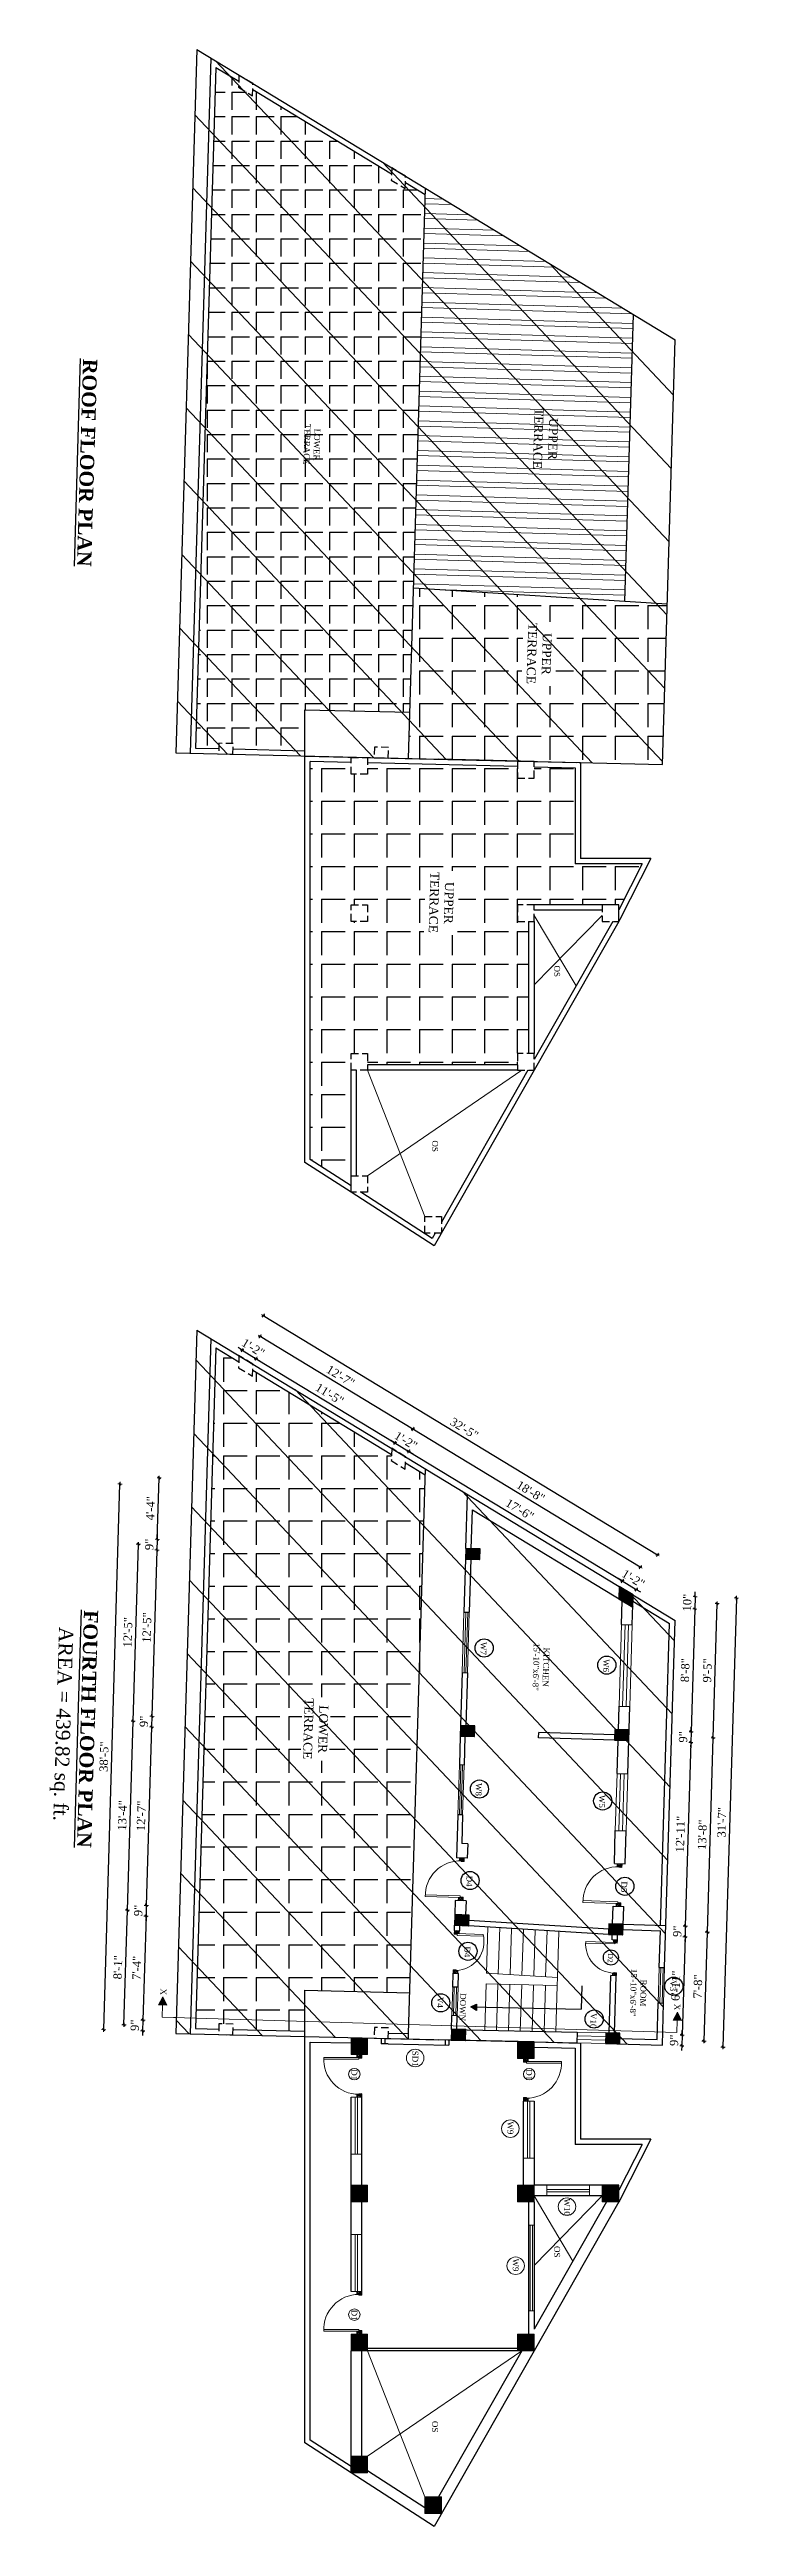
# Model space of a CAD drawing. Header units: inches. Extents: x 4069 to 291496, y -47643 to 12535.
# Drawn here: x 143014 to 143595, y -21325 to -19236 of the extents above; entities that cross this region are included whole.
import ezdxf

# ---------------------------------------------------------------- set-up
doc = ezdxf.new("R2010")
doc.units = ezdxf.units.IN
doc.header["$LTSCALE"] = 5
doc.header["$MEASUREMENT"] = 0
doc.linetypes.add('HIDDEN', pattern=[0.375, 0.25, -0.125])
for name, color, linetype, lineweight in [('A-WALL', 7, 'Continuous', 9), ('Dimension', 7, 'Continuous', 18), ('DOOR', 62, 'Continuous', 0), ('Dw', 2, 'Continuous', 18), ('tefriş', 30, 'Continuous', 9)]:
    doc.layers.add(name, color=color, linetype=linetype, lineweight=lineweight)
doc.layers.add('dim line', color=7, linetype='Continuous', lineweight=15, true_color=0xfab2b2)
doc.layers.add('TEXT', color=6, linetype='Continuous')
doc.layers.add('WALL', color=7, linetype='Continuous')
doc.styles.add('ordinary', font='times.ttf')
doc.dimstyles.new('Copy of 96', dxfattribs={"dimtxt": 7, "dimasz": 4, "dimexe": 0.5, "dimexo": 0.5, "dimgap": 3, "dimtad": 1, "dimdec": 1, "dimzin": 11, "dimdsep": 46, "dimlunit": 4, "dimtxsty": 'ordinary', "dimblk": 'OBLIQUE', "dimcen": 0.09, "dimse1": 1, "dimse2": 1, "dimclrt": 6, "dimazin": 0, "dimtfac": 1, "dimtdec": 1, "dimtix": 1, "dimtmove": 2, "dimatfit": 3, "dimldrblk": 'leader', "dimfxl": 0.5, "dimfxlon": 1, "dimtolj": 1, "dimtzin": 0, "dimarcsym": 0})
pattern_1 = [(270, (166453.402, 106107.835), (27.5, -1e-14), [20, -7.5]), (360, (166453.402, 106107.835), (1e-14, 27.5), [20, -7.5])]

msp = doc.modelspace()

# ---------------------------------------------------------------- texts
at = {"layer": 'TEXT', "style": 'ordinary'}
for s, height, rotation, p in [('OS', 5, 270, (143439.50775, -20008.23648)), ('OS', 5, 270, (143336.67709, -20155.78917)), ('W7', 5, 268.29037351, (143377.58366, -20578.83918)), ('W6', 5, 268.29037351, (143480.92728, -20593.29387)), ('W8', 5, 268.29037351, (143373.60929, -20697.83006)), ('W5', 5, 268.29037351, (143477.50601, -20707.89316)), ('D4', 5, 268.28959735, (143365.69436, -20775.93037)), ('D5', 5, 268.28959735, (143496.10771, -20780.78046)), ('D4', 5, 268.29037351, (143363.91343, -20835.58269)), ('D2', 4.1665, 268.28959735, (143484.86866, -20841.57537)), ('V3', 5, 268.29037351, (143537.37935, -20864.13779)), ('V4', 5, 268.29037351, (143341.03323, -20878.1759)), ('DOWN', 5, 268.28959735, (143360.37371, -20875.12722)), ('V10', 5, 268.29037351, (143470.28851, -20891.84373)), ('SD1', 5, 270, (143319.97201, -20923.74115)), ('D1', 5, 270, (143268.61505, -20939.30357)), ('D1', 5, 270, (143415.91468, -20939.30357)), ('W9', 5, 270, (143400.13145, -20983.29142)), ('W10', 5, 270, (143447.9088, -21048.27727)), ('W9', 5, 270, (143404.63145, -21098.9548)), ('OS', 5, 270, (143439.50775, -21088.42647)), ('D1', 5, 270, (143268.61505, -21142.18601)), ('OS', 5, 270, (143336.67709, -21235.97916))]:
    msp.add_text(s, height=height, rotation=rotation, dxfattribs=at).set_placement(p)
at = {"layer": 'TEXT', "char_height": 12, "width": 219.8150831, "attachment_point": 8, "rotation": 268.28959735, "style": 'ordinary'}
for s, insert in [('{\\fTimes New Roman|b1|i0|c0|p18;\\LROOF FLOOR PLAN}', (143039.78242, -19583.9404)), ('{\\fTimes New Roman|b1|i0|c0|p18;\\LFOURTH FLOOR PLAN}', (143040.14222, -20652.0784)), ('AREA = 439.82 sq. ft.', (143016.01924, -20647.77187))]:
    msp.add_mtext(s, dxfattribs=dict(at, insert=insert))
at = {"layer": 'TEXT', "attachment_point": 8, "rotation": 268.28959735, "style": 'ordinary'}
for s, insert, char_height in [('LOWER\\PTERRACE', (143228.65144, -19568.47138), 5), ('UPPER\\PTERRACE', (143422.24643, -19563.56984), 7.5), ('UPPER\\PTERRACE', (143416.83368, -19744.87574), 7.5), ('UPPER\\PTERRACE', (143334.42687, -19954.89328), 7.5), ('KITCHEN\\P15\'-10"x6\'-8"', (143421.72407, -20599.80983), 5), ('LOWER\\PTERRACE', (143228.55336, -20651.95251), 7.5), ('ROOM\\P15\'-10"x6\'-8"', (143503.70946, -20874.66875), 5)]:
    msp.add_mtext_dynamic_manual_height_columns(s, width=101.5687276, gutter_width=1720.71691, heights=[0], dxfattribs=dict(at, insert=insert, char_height=char_height))

# ---------------------------------------------------------------- blocks, each defined once
blk = doc.blocks.new('C1a')
at = {"color": 1, "ltscale": 5}
for p, q in [((18657.7, 4625.8), (18648.7, 4625.8)), ((18648.7, 4625.8), (18648.8, 4613.8)), ((18657.8, 4613.8), (18657.7, 4625.8)), ((18648.8, 4613.8), (18657.8, 4613.8))]:
    blk.add_line(p, q, dxfattribs=at)
blk = doc.blocks.new('c2a')
at = {"color": 1, "ltscale": 5}
for p, q in [((18091.6, 4625.8), (18084.8, 4613.8)), ((18102, 4625.8), (18091.6, 4625.8)), ((18095.2, 4613.8), (18102, 4625.8)), ((18084.8, 4613.8), (18095.2, 4613.8))]:
    blk.add_line(p, q, dxfattribs=at)
blk = doc.blocks.new('A$C27B36B59')
at = {"layer": 'DOOR'}
for p, q in [((0, 4), (0, 0)), ((2.5, 4), (0, 4)), ((0, 0), (3, 0)), ((2.5, 2.5), (2.5, 4)), ((3, 2.5), (2.5, 2.5)), ((3, 0), (3, 2.5))]:
    blk.add_line(p, q, dxfattribs=at)
for centre, radius, start, end in [((-1.4, -0.5), 4.75, 22.1411, 72.838), ((1.3, 2.1), 1.64, 45.138, 144.8948), ((2.2, 0.3), 2.49, 83.3149, 152.658), ((0.1, 0.4), 2.05, 349.4875, 93.6805), ((2, -0.5), 2.01, 58.7447, 166.495), ((-0.1, 0.3), 1.13, 343.542, 86.947), ((2.1, -0.4), 1.17, 38.2816, 160.1519)]:
    blk.add_arc(centre, radius, start, end, dxfattribs=at)
blk = doc.blocks.new('D2')
at = {"layer": 'DOOR'}
for p, q in [((74474, 24047.6), (74474, 24018.1)), ((74474, 24047.6), (74475.5, 24047.6)), ((74475.5, 24047.6), (74475.5, 24018.1))]:
    blk.add_line(p, q, dxfattribs=at)
blk.add_arc((74474, 24047.6), 29.5, 180, 272.9146, dxfattribs=at)
at = {"layer": 'DOOR', "xscale": -1, "rotation": 180}
blk.add_blockref('A$C27B36B59', (74442, 24050.1), dxfattribs=at)
at = {"layer": 'DOOR', "rotation": 180}
blk.add_blockref('A$C27B36B59', (74478, 24050.1), dxfattribs=at)
blk = doc.blocks.new('x-x')
at = {"ltscale": 5}
for points in [[(11364, -701.5), (11364, -694.5), (11357.1, -698.1)], [(11364, -1135.5), (11364, -1128.5), (11357.1, -1132.1)]]:
    blk.add_hatch(color=256, dxfattribs=at).paths.add_polyline_path(points)
for p, q in [((11364, -694.5), (11357.1, -698.1)), ((11357.1, -698.1), (11364, -701.5)), ((11364, -701.5), (11364, -694.5)), ((11374.1, -698.1), (11364, -698.1)), ((11374.1, -698.1), (11374.1, -1132.1)), ((11364, -1128.5), (11357.1, -1132.1)), ((11357.1, -1132.1), (11364, -1135.5)), ((11364, -1135.5), (11364, -1128.5)), ((11374.1, -1132.1), (11364, -1132.1))]:
    blk.add_line(p, q, dxfattribs=at)
at = {"layer": 'A-WALL', "color": 1, "ltscale": 5}
blk.add_line((11374.1, -1120.1), (11374.1, -1132.1), dxfattribs=at)
at = {"layer": 'TEXT', "style": 'ordinary'}
for p in [(11350.1, -701), (11350.1, -1134.1)]:
    blk.add_text('X', height=5, dxfattribs=at).set_placement(p)
blk = doc.blocks.new('oblique')
at = {"color": 0, "lineweight": -2}
blk.add_line((0.25, 0.25), (-0.25, -0.25), dxfattribs=at)
at = {"layer": 'dim line', "lineweight": 9}
for p, q in [((-0.4375, 0), (0.4375, 0)), ((0, 0.4375), (0, -0.4375))]:
    blk.add_line(p, q, dxfattribs=at)
blk = doc.blocks.new('*D4411')
at = {"layer": 'A-WALL', "color": 0, "lineweight": -2, "ltscale": 50, "transparency": 16777216}
blk.add_line((143077, -20901.9), (143079.9, -20805.1), dxfattribs=at)
at = {"layer": 'Defpoints', "color": 0, "ltscale": 50, "transparency": 16777216}
for p in [(143079.9, -20805.1), (143355.7, -20813.4), (143352.8, -20910.1)]:
    blk.add_point(p, dxfattribs=at)
at = {"layer": 'A-WALL', "color": 0, "lineweight": -2, "ltscale": 50, "transparency": 16777216, "xscale": 4, "yscale": 4, "zscale": 4}
for p, rotation in [((143079.9, -20805.1), 88.28998542850182), ((143077, -20901.9), 268.2899854285018)]:
    blk.add_blockref('oblique', p, dxfattribs=dict(at, rotation=rotation))
at = {"layer": 'A-WALL', "color": 6, "ltscale": 50, "transparency": 16777216, "insert": (143071.9, -20853.3), "char_height": 7, "attachment_point": 5, "rotation": 88.29, "style": 'ordinary'}
blk.add_mtext('\\A1;8\'-1"', dxfattribs=at)
blk = doc.blocks.new('_OBLIQUE')
at = {"color": 0, "linetype": 'ByBlock'}
blk.add_line((-0.5, -0.5), (0.5, 0.5), dxfattribs=at)
blk = doc.blocks.new('leader')
at = {"layer": 'Dimension'}
for p, q in [((-4.42, 0), (4.42, 0)), ((0, -4.33), (0, 4.33))]:
    blk.add_line(p, q, dxfattribs=at)
blk = doc.blocks.new('*D4412')
at = {"layer": 'A-WALL', "color": 0, "lineweight": -2, "ltscale": 50, "transparency": 16777216}
blk.add_line((143079.9, -20805.1), (143084.7, -20645.6), dxfattribs=at)
at = {"layer": 'Defpoints', "color": 0, "ltscale": 50, "transparency": 16777216}
for p in [(143084.7, -20645.6), (143360.5, -20653.8), (143355.7, -20813.4)]:
    blk.add_point(p, dxfattribs=at)
at = {"layer": 'A-WALL', "color": 0, "lineweight": -2, "ltscale": 50, "transparency": 16777216, "xscale": 4, "yscale": 4, "zscale": 4}
for p, rotation in [((143084.7, -20645.6), 88.28998542889812), ((143079.9, -20805.1), 268.2899854288981)]:
    blk.add_blockref('oblique', p, dxfattribs=dict(at, rotation=rotation))
at = {"layer": 'A-WALL', "color": 6, "ltscale": 50, "transparency": 16777216, "insert": (143075.7, -20725.2), "char_height": 7, "attachment_point": 5, "rotation": 88.29, "style": 'ordinary'}
blk.add_mtext('\\A1;13\'-4"', dxfattribs=at)
blk = doc.blocks.new('*D4413')
at = {"layer": 'A-WALL', "color": 0, "lineweight": -2, "ltscale": 50, "transparency": 16777216}
blk.add_line((143084.7, -20645.6), (143089.1, -20496.3), dxfattribs=at)
at = {"layer": 'Defpoints', "color": 0, "ltscale": 50, "transparency": 16777216}
for p in [(143089.1, -20496.3), (143364.9, -20504.5), (143360.5, -20653.8)]:
    blk.add_point(p, dxfattribs=at)
at = {"layer": 'A-WALL', "color": 0, "lineweight": -2, "ltscale": 50, "transparency": 16777216, "xscale": 4, "yscale": 4, "zscale": 4}
for p, rotation in [((143089.1, -20496.3), 88.28998542889812), ((143084.7, -20645.6), 268.2899854288981)]:
    blk.add_blockref('oblique', p, dxfattribs=dict(at, rotation=rotation))
at = {"layer": 'A-WALL', "color": 6, "ltscale": 50, "transparency": 16777216, "insert": (143080.3, -20570.7), "char_height": 7, "attachment_point": 5, "rotation": 88.29, "style": 'ordinary'}
blk.add_mtext('\\A1;12\'-5"', dxfattribs=at)
blk = doc.blocks.new('*D4414')
at = {"layer": 'A-WALL', "color": 0, "lineweight": -2, "ltscale": 50, "transparency": 16777216}
blk.add_line((143059.9, -20905.9), (143073.6, -20445.6), dxfattribs=at)
at = {"layer": 'Defpoints', "color": 0, "ltscale": 50, "transparency": 16777216}
for p in [(143073.6, -20445.6), (143366.4, -20454.3), (143352.7, -20914.6)]:
    blk.add_point(p, dxfattribs=at)
at = {"layer": 'A-WALL', "color": 0, "lineweight": -2, "ltscale": 50, "transparency": 16777216, "xscale": 4, "yscale": 4, "zscale": 4}
for p, rotation in [((143073.6, -20445.6), 88.28998542889812), ((143059.9, -20905.9), 268.2899854288981)]:
    blk.add_blockref('oblique', p, dxfattribs=dict(at, rotation=rotation))
at = {"layer": 'A-WALL', "color": 6, "ltscale": 50, "transparency": 16777216, "insert": (143060.2, -20675.6), "char_height": 7, "attachment_point": 5, "rotation": 88.29, "style": 'ordinary'}
blk.add_mtext('\\A1;38\'-5"', dxfattribs=at)
blk = doc.blocks.new('*D4415')
at = {"layer": 'A-WALL', "color": 0, "lineweight": -2, "ltscale": 50, "transparency": 16777216}
for p, q in [((143176.6, -20332.7), (143173.2, -20330.6)), ((143176.6, -20332.7), (143188.4, -20339.9)), ((143188.4, -20339.9), (143191.8, -20341.9))]:
    blk.add_line(p, q, dxfattribs=at)
at = {"layer": 'Defpoints', "color": 0, "ltscale": 50, "transparency": 16777216}
for p in [(143173.8, -20337.3), (143185.6, -20344.4), (143188.4, -20339.9)]:
    blk.add_point(p, dxfattribs=at)
at = {"layer": 'A-WALL', "color": 0, "lineweight": -2, "ltscale": 50, "transparency": 16777216, "xscale": 4, "yscale": 4, "zscale": 4}
for p, rotation in [((143176.6, -20332.7), 328.7014709228608), ((143188.4, -20339.9), 148.7014709228608)]:
    blk.add_blockref('oblique', p, dxfattribs=dict(at, rotation=rotation))
at = {"layer": 'A-WALL', "color": 6, "ltscale": 50, "transparency": 16777216, "insert": (143185.9, -20330.7), "char_height": 7, "attachment_point": 5, "rotation": 328.7015, "style": 'ordinary'}
blk.add_mtext('\\A1;1\'-2"', dxfattribs=at)
blk = doc.blocks.new('*D4416')
at = {"layer": 'A-WALL', "color": 0, "lineweight": -2, "ltscale": 50, "transparency": 16777216}
blk.add_line((143188.4, -20339.9), (143305.3, -20411), dxfattribs=at)
at = {"layer": 'Defpoints', "color": 0, "ltscale": 50, "transparency": 16777216}
for p in [(143185.6, -20344.4), (143305.3, -20411), (143302.6, -20415.5)]:
    blk.add_point(p, dxfattribs=at)
at = {"layer": 'A-WALL', "color": 0, "lineweight": -2, "ltscale": 50, "transparency": 16777216, "xscale": 4, "yscale": 4, "zscale": 4}
for p, rotation in [((143188.4, -20339.9), 148.7014709242215), ((143305.3, -20411), 328.7014709242216)]:
    blk.add_blockref('oblique', p, dxfattribs=dict(at, rotation=rotation))
at = {"layer": 'A-WALL', "color": 6, "ltscale": 50, "transparency": 16777216, "insert": (143250.3, -20369.8), "char_height": 7, "attachment_point": 5, "rotation": 328.7015, "style": 'ordinary'}
blk.add_mtext('\\A1;11\'-5"', dxfattribs=at)
blk = doc.blocks.new('*D4417')
at = {"layer": 'A-WALL', "color": 0, "lineweight": -2, "ltscale": 50, "transparency": 16777216}
for p, q in [((143305.3, -20411), (143301.9, -20408.9)), ((143305.3, -20411), (143317.1, -20418.1)), ((143317.1, -20418.1), (143320.6, -20420.2))]:
    blk.add_line(p, q, dxfattribs=at)
at = {"layer": 'Defpoints', "color": 0, "ltscale": 50, "transparency": 16777216}
for p in [(143302.6, -20415.5), (143314.4, -20422.7), (143317.1, -20418.1)]:
    blk.add_point(p, dxfattribs=at)
at = {"layer": 'A-WALL', "color": 0, "lineweight": -2, "ltscale": 50, "transparency": 16777216, "xscale": 4, "yscale": 4, "zscale": 4}
for p, rotation in [((143305.3, -20411), 328.7014709242216), ((143317.1, -20418.1), 148.7014709242215)]:
    blk.add_blockref('oblique', p, dxfattribs=dict(at, rotation=rotation))
at = {"layer": 'A-WALL', "color": 6, "ltscale": 50, "transparency": 16777216, "insert": (143314.6, -20409), "char_height": 7, "attachment_point": 5, "rotation": 328.7015, "style": 'ordinary'}
blk.add_mtext('\\A1;1\'-2"', dxfattribs=at)
blk = doc.blocks.new('*D4418')
at = {"layer": 'A-WALL', "color": 0, "lineweight": -2, "ltscale": 50, "transparency": 16777216}
blk.add_line((143317.1, -20418.1), (143496.9, -20527.4), dxfattribs=at)
at = {"layer": 'Defpoints', "color": 0, "ltscale": 50, "transparency": 16777216}
for p in [(143314.4, -20422.7), (143494.2, -20532), (143496.9, -20527.4)]:
    blk.add_point(p, dxfattribs=at)
at = {"layer": 'A-WALL', "color": 0, "lineweight": -2, "ltscale": 50, "transparency": 16777216, "xscale": 4, "yscale": 4, "zscale": 4}
for p, rotation in [((143317.1, -20418.1), 148.7014709242215), ((143496.9, -20527.4), 328.7014709242216)]:
    blk.add_blockref('oblique', p, dxfattribs=dict(at, rotation=rotation))
at = {"layer": 'A-WALL', "color": 6, "ltscale": 50, "transparency": 16777216, "insert": (143410.5, -20467.2), "char_height": 7, "attachment_point": 5, "rotation": 328.7015, "style": 'ordinary'}
blk.add_mtext('\\A1;17\'-6"', dxfattribs=at)
blk = doc.blocks.new('*D4419')
at = {"layer": 'A-WALL', "color": 0, "lineweight": -2, "ltscale": 50, "transparency": 16777216}
for p, q in [((143496.9, -20527.4), (143493.5, -20525.4)), ((143496.9, -20527.4), (143508.7, -20534.6)), ((143508.7, -20534.6), (143512.2, -20536.7))]:
    blk.add_line(p, q, dxfattribs=at)
at = {"layer": 'Defpoints', "color": 0, "ltscale": 50, "transparency": 16777216}
for p in [(143494.2, -20532), (143506, -20539.2), (143508.7, -20534.6)]:
    blk.add_point(p, dxfattribs=at)
at = {"layer": 'A-WALL', "color": 0, "lineweight": -2, "ltscale": 50, "transparency": 16777216, "xscale": 4, "yscale": 4, "zscale": 4}
for p, rotation in [((143496.9, -20527.4), 328.7014709242216), ((143508.7, -20534.6), 148.7014709242215)]:
    blk.add_blockref('oblique', p, dxfattribs=dict(at, rotation=rotation))
at = {"layer": 'A-WALL', "color": 6, "ltscale": 50, "transparency": 16777216, "insert": (143506.2, -20525.5), "char_height": 7, "attachment_point": 5, "rotation": 328.7015, "style": 'ordinary'}
blk.add_mtext('\\A1;1\'-2"', dxfattribs=at)
blk = doc.blocks.new('*D4420')
at = {"layer": 'A-WALL', "color": 0, "lineweight": -2, "ltscale": 50, "transparency": 16777216}
blk.add_line((143512.1, -20515.8), (143320.5, -20399.3), dxfattribs=at)
at = {"layer": 'Defpoints', "color": 0, "ltscale": 50, "transparency": 16777216}
for p in [(143320.5, -20399.3), (143308.5, -20419.1), (143500.1, -20535.6)]:
    blk.add_point(p, dxfattribs=at)
at = {"layer": 'A-WALL', "color": 0, "lineweight": -2, "ltscale": 50, "transparency": 16777216, "xscale": 4, "yscale": 4, "zscale": 4}
for p, rotation in [((143320.5, -20399.3), 148.7014709227811), ((143512.1, -20515.8), 328.701470922781)]:
    blk.add_blockref('oblique', p, dxfattribs=dict(at, rotation=rotation))
at = {"layer": 'A-WALL', "color": 6, "ltscale": 50, "transparency": 16777216, "insert": (143419.7, -20452), "char_height": 7, "attachment_point": 5, "rotation": 328.7015, "style": 'ordinary'}
blk.add_mtext('\\A1;18\'-8"', dxfattribs=at)
blk = doc.blocks.new('*D4421')
at = {"layer": 'A-WALL', "color": 0, "lineweight": -2, "ltscale": 50, "transparency": 16777216}
blk.add_line((143320.5, -20399.3), (143191.8, -20321.1), dxfattribs=at)
at = {"layer": 'Defpoints', "color": 0, "ltscale": 50, "transparency": 16777216}
for p in [(143191.8, -20321.1), (143179.7, -20340.8), (143308.5, -20419.1)]:
    blk.add_point(p, dxfattribs=at)
at = {"layer": 'A-WALL', "color": 0, "lineweight": -2, "ltscale": 50, "transparency": 16777216, "xscale": 4, "yscale": 4, "zscale": 4}
for p, rotation in [((143191.8, -20321.1), 148.7014709242215), ((143320.5, -20399.3), 328.7014709242214)]:
    blk.add_blockref('oblique', p, dxfattribs=dict(at, rotation=rotation))
at = {"layer": 'A-WALL', "color": 6, "ltscale": 50, "transparency": 16777216, "insert": (143259.5, -20354.6), "char_height": 7, "attachment_point": 5, "rotation": 328.7015, "style": 'ordinary'}
blk.add_mtext('\\A1;12\'-7"', dxfattribs=at)
blk = doc.blocks.new('*D4422')
at = {"layer": 'A-WALL', "color": 0, "lineweight": -2, "ltscale": 50, "transparency": 16777216}
blk.add_line((143194.4, -20303.5), (143526.5, -20505.4), dxfattribs=at)
at = {"layer": 'Defpoints', "color": 0, "ltscale": 50, "transparency": 16777216}
for p in [(143173.8, -20337.3), (143526.5, -20505.4), (143506, -20539.2)]:
    blk.add_point(p, dxfattribs=at)
at = {"layer": 'A-WALL', "color": 0, "lineweight": -2, "ltscale": 50, "transparency": 16777216, "xscale": 4, "yscale": 4, "zscale": 4}
for p, rotation in [((143194.4, -20303.5), 148.7014709227731), ((143526.5, -20505.4), 328.7014709227732)]:
    blk.add_blockref('oblique', p, dxfattribs=dict(at, rotation=rotation))
at = {"layer": 'A-WALL', "color": 6, "ltscale": 50, "transparency": 16777216, "insert": (143363.8, -20398.8), "char_height": 7, "attachment_point": 5, "rotation": 328.7015, "style": 'ordinary'}
blk.add_mtext('\\A1;32\'-5"', dxfattribs=at)
blk = doc.blocks.new('*D4423')
at = {"layer": 'A-WALL', "color": 0, "lineweight": -2, "ltscale": 50, "transparency": 16777216}
for p, q in [((143558.3, -20540.7), (143558.4, -20536.7)), ((143558, -20551.1), (143557.9, -20555.1)), ((143558.3, -20540.7), (143558, -20551.1))]:
    blk.add_line(p, q, dxfattribs=at)
at = {"layer": 'Defpoints', "color": 0, "ltscale": 50, "transparency": 16777216}
for p in [(143506, -20539.2), (143505.7, -20549.5), (143558, -20551.1)]:
    blk.add_point(p, dxfattribs=at)
at = {"layer": 'A-WALL', "color": 0, "lineweight": -2, "ltscale": 50, "transparency": 16777216, "xscale": 4, "yscale": 4, "zscale": 4}
for p, rotation in [((143558.3, -20540.7), 268.2899854284923), ((143558, -20551.1), 88.28998542849233)]:
    blk.add_blockref('oblique', p, dxfattribs=dict(at, rotation=rotation))
at = {"layer": 'A-WALL', "color": 6, "ltscale": 50, "transparency": 16777216, "insert": (143551.6, -20545.7), "char_height": 7, "attachment_point": 5, "rotation": 88.29, "style": 'ordinary'}
blk.add_mtext('\\A1;10"', dxfattribs=at)
blk = doc.blocks.new('*D4424')
at = {"layer": 'A-WALL', "color": 0, "lineweight": -2, "ltscale": 50, "transparency": 16777216}
blk.add_line((143558, -20551.1), (143554.9, -20654.7), dxfattribs=at)
at = {"layer": 'Defpoints', "color": 0, "ltscale": 50, "transparency": 16777216}
for p in [(143505.7, -20549.5), (143502.6, -20653.1), (143554.9, -20654.7)]:
    blk.add_point(p, dxfattribs=at)
at = {"layer": 'A-WALL', "color": 0, "lineweight": -2, "ltscale": 50, "transparency": 16777216, "xscale": 4, "yscale": 4, "zscale": 4}
for p, rotation in [((143558, -20551.1), 88.28998542889815), ((143554.9, -20654.7), 268.2899854288981)]:
    blk.add_blockref('oblique', p, dxfattribs=dict(at, rotation=rotation))
at = {"layer": 'A-WALL', "color": 6, "ltscale": 50, "transparency": 16777216, "insert": (143549.9, -20602.7), "char_height": 7, "attachment_point": 5, "rotation": 88.29, "style": 'ordinary'}
blk.add_mtext('\\A1;8\'-8"', dxfattribs=at)
blk = doc.blocks.new('*D4425')
at = {"layer": 'A-WALL', "color": 0, "lineweight": -2, "ltscale": 50, "transparency": 16777216}
for p, q in [((143554.6, -20663.7), (143554.5, -20667.7)), ((143554.9, -20654.7), (143554.6, -20663.7)), ((143554.9, -20654.7), (143555, -20650.7))]:
    blk.add_line(p, q, dxfattribs=at)
at = {"layer": 'Defpoints', "color": 0, "ltscale": 50, "transparency": 16777216}
for p in [(143502.3, -20662.1), (143502.6, -20653.1), (143554.6, -20663.7)]:
    blk.add_point(p, dxfattribs=at)
at = {"layer": 'A-WALL', "color": 0, "lineweight": -2, "ltscale": 50, "transparency": 16777216, "xscale": 4, "yscale": 4, "zscale": 4}
for p, rotation in [((143554.6, -20663.7), 88.28998542889815), ((143554.9, -20654.7), 268.2899854288981)]:
    blk.add_blockref('oblique', p, dxfattribs=dict(at, rotation=rotation))
at = {"layer": 'A-WALL', "color": 6, "ltscale": 50, "transparency": 16777216, "insert": (143548.2, -20659), "char_height": 7, "attachment_point": 5, "rotation": 88.29, "style": 'ordinary'}
blk.add_mtext('\\A1;9"', dxfattribs=at)
blk = doc.blocks.new('*D4426')
at = {"layer": 'A-WALL', "color": 0, "lineweight": -2, "ltscale": 50, "transparency": 16777216}
blk.add_line((143554.6, -20663.7), (143550, -20818.6), dxfattribs=at)
at = {"layer": 'Defpoints', "color": 0, "ltscale": 50, "transparency": 16777216}
for p in [(143502.3, -20662.1), (143497.7, -20817.1), (143550, -20818.6)]:
    blk.add_point(p, dxfattribs=at)
at = {"layer": 'A-WALL', "color": 0, "lineweight": -2, "ltscale": 50, "transparency": 16777216, "xscale": 4, "yscale": 4, "zscale": 4}
for p, rotation in [((143554.6, -20663.7), 88.28998542889815), ((143550, -20818.6), 268.2899854288981)]:
    blk.add_blockref('oblique', p, dxfattribs=dict(at, rotation=rotation))
at = {"layer": 'A-WALL', "color": 6, "ltscale": 50, "transparency": 16777216, "insert": (143545.8, -20741), "char_height": 7, "attachment_point": 5, "rotation": 88.29, "style": 'ordinary'}
blk.add_mtext('\\A1;12\'-11"', dxfattribs=at)
blk = doc.blocks.new('*D4427')
at = {"layer": 'A-WALL', "color": 0, "lineweight": -2, "ltscale": 50, "transparency": 16777216}
for p, q in [((143549.8, -20827.6), (143549.6, -20831.6)), ((143550, -20818.6), (143549.8, -20827.6)), ((143550, -20818.6), (143550.1, -20814.6))]:
    blk.add_line(p, q, dxfattribs=at)
at = {"layer": 'Defpoints', "color": 0, "ltscale": 50, "transparency": 16777216}
for p in [(143497.4, -20826.1), (143497.7, -20817.1), (143549.8, -20827.6)]:
    blk.add_point(p, dxfattribs=at)
at = {"layer": 'A-WALL', "color": 0, "lineweight": -2, "ltscale": 50, "transparency": 16777216, "xscale": 4, "yscale": 4, "zscale": 4}
for p, rotation in [((143549.8, -20827.6), 88.28998542889815), ((143550, -20818.6), 268.2899854288981)]:
    blk.add_blockref('oblique', p, dxfattribs=dict(at, rotation=rotation))
at = {"layer": 'A-WALL', "color": 6, "ltscale": 50, "transparency": 16777216, "insert": (143543.3, -20822.9), "char_height": 7, "attachment_point": 5, "rotation": 88.29, "style": 'ordinary'}
blk.add_mtext('\\A1;9"', dxfattribs=at)
blk = doc.blocks.new('*D4428')
at = {"layer": 'A-WALL', "color": 0, "lineweight": -2, "ltscale": 50, "transparency": 16777216}
blk.add_line((143549.8, -20827.6), (143547.3, -20910.6), dxfattribs=at)
at = {"layer": 'Defpoints', "color": 0, "ltscale": 50, "transparency": 16777216}
for p in [(143497.4, -20826.1), (143494.9, -20909), (143547.3, -20910.6)]:
    blk.add_point(p, dxfattribs=at)
at = {"layer": 'A-WALL', "color": 0, "lineweight": -2, "ltscale": 50, "transparency": 16777216, "xscale": 4, "yscale": 4, "zscale": 4}
for p, rotation in [((143549.8, -20827.6), 88.28998542889815), ((143547.3, -20910.6), 268.2899854288981)]:
    blk.add_blockref('oblique', p, dxfattribs=dict(at, rotation=rotation))
at = {"layer": 'A-WALL', "color": 6, "ltscale": 50, "transparency": 16777216, "insert": (143542, -20868.9), "char_height": 7, "attachment_point": 5, "rotation": 88.29, "style": 'ordinary'}
blk.add_mtext('\\A1;6\'-11"', dxfattribs=at)
blk = doc.blocks.new('*D4429')
at = {"layer": 'A-WALL', "color": 0, "lineweight": -2, "ltscale": 50, "transparency": 16777216}
for p, q in [((143547.3, -20910.6), (143547, -20919.6)), ((143547.3, -20910.6), (143547.4, -20906.6)), ((143547, -20919.6), (143546.9, -20923.6))]:
    blk.add_line(p, q, dxfattribs=at)
at = {"layer": 'Defpoints', "color": 0, "ltscale": 50, "transparency": 16777216}
for p in [(143494.9, -20909), (143494.7, -20918), (143547, -20919.6)]:
    blk.add_point(p, dxfattribs=at)
at = {"layer": 'A-WALL', "color": 0, "lineweight": -2, "ltscale": 50, "transparency": 16777216, "xscale": 4, "yscale": 4, "zscale": 4}
for p, rotation in [((143547.3, -20910.6), 268.2899854288981), ((143547, -20919.6), 88.28998542889815)]:
    blk.add_blockref('oblique', p, dxfattribs=dict(at, rotation=rotation))
at = {"layer": 'A-WALL', "color": 6, "ltscale": 50, "transparency": 16777216, "insert": (143540.6, -20914.9), "char_height": 7, "attachment_point": 5, "rotation": 88.29, "style": 'ordinary'}
blk.add_mtext('\\A1;9"', dxfattribs=at)
blk = doc.blocks.new('*D4430')
at = {"layer": 'A-WALL', "color": 0, "lineweight": -2, "ltscale": 50, "transparency": 16777216}
blk.add_line((143565.8, -20915.6), (143568.6, -20823.7), dxfattribs=at)
at = {"layer": 'Defpoints', "color": 0, "ltscale": 50, "transparency": 16777216}
for p in [(143497.5, -20821.6), (143568.6, -20823.7), (143494.8, -20913.5)]:
    blk.add_point(p, dxfattribs=at)
at = {"layer": 'A-WALL', "color": 0, "lineweight": -2, "ltscale": 50, "transparency": 16777216, "xscale": 4, "yscale": 4, "zscale": 4}
for p, rotation in [((143568.6, -20823.7), 88.28998542849948), ((143565.8, -20915.6), 268.2899854284994)]:
    blk.add_blockref('oblique', p, dxfattribs=dict(at, rotation=rotation))
at = {"layer": 'A-WALL', "color": 6, "ltscale": 50, "transparency": 16777216, "insert": (143560.6, -20869.5), "char_height": 7, "attachment_point": 5, "rotation": 88.29, "style": 'ordinary'}
blk.add_mtext('\\A1;7\'-8"', dxfattribs=at)
blk = doc.blocks.new('*D4431')
at = {"layer": 'A-WALL', "color": 0, "lineweight": -2, "ltscale": 50, "transparency": 16777216}
blk.add_line((143568.6, -20823.7), (143573.4, -20659.7), dxfattribs=at)
at = {"layer": 'Defpoints', "color": 0, "ltscale": 50, "transparency": 16777216}
for p in [(143502.4, -20657.6), (143573.4, -20659.7), (143497.5, -20821.6)]:
    blk.add_point(p, dxfattribs=at)
at = {"layer": 'A-WALL', "color": 0, "lineweight": -2, "ltscale": 50, "transparency": 16777216, "xscale": 4, "yscale": 4, "zscale": 4}
for p, rotation in [((143573.4, -20659.7), 88.28998542889812), ((143568.6, -20823.7), 268.2899854288981)]:
    blk.add_blockref('oblique', p, dxfattribs=dict(at, rotation=rotation))
at = {"layer": 'A-WALL', "color": 6, "ltscale": 50, "transparency": 16777216, "insert": (143564.4, -20741.5), "char_height": 7, "attachment_point": 5, "rotation": 88.29, "style": 'ordinary'}
blk.add_mtext('\\A1;13\'-8"', dxfattribs=at)
blk = doc.blocks.new('*D4432')
at = {"layer": 'A-WALL', "color": 0, "lineweight": -2, "ltscale": 50, "transparency": 16777216}
blk.add_line((143573.4, -20659.7), (143576.8, -20546.5), dxfattribs=at)
at = {"layer": 'Defpoints', "color": 0, "ltscale": 50, "transparency": 16777216}
for p in [(143505.8, -20544.4), (143576.8, -20546.5), (143502.4, -20657.6)]:
    blk.add_point(p, dxfattribs=at)
at = {"layer": 'A-WALL', "color": 0, "lineweight": -2, "ltscale": 50, "transparency": 16777216, "xscale": 4, "yscale": 4, "zscale": 4}
for p, rotation in [((143576.8, -20546.5), 88.28998542889812), ((143573.4, -20659.7), 268.2899854288981)]:
    blk.add_blockref('oblique', p, dxfattribs=dict(at, rotation=rotation))
at = {"layer": 'A-WALL', "color": 6, "ltscale": 50, "transparency": 16777216, "insert": (143568.6, -20602.9), "char_height": 7, "attachment_point": 5, "rotation": 88.29, "style": 'ordinary'}
blk.add_mtext('\\A1;9\'-5"', dxfattribs=at)
blk = doc.blocks.new('*D4433')
at = {"layer": 'A-WALL', "color": 0, "lineweight": -2, "ltscale": 50, "transparency": 16777216}
blk.add_line((143593, -20541.8), (143581.7, -20920.6), dxfattribs=at)
at = {"layer": 'Defpoints', "color": 0, "ltscale": 50, "transparency": 16777216}
for p in [(143506, -20539.2), (143494.7, -20918), (143581.7, -20920.6)]:
    blk.add_point(p, dxfattribs=at)
at = {"layer": 'A-WALL', "color": 0, "lineweight": -2, "ltscale": 50, "transparency": 16777216, "xscale": 4, "yscale": 4, "zscale": 4}
for p, rotation in [((143593, -20541.8), 88.28998542889815), ((143581.7, -20920.6), 268.2899854288981)]:
    blk.add_blockref('oblique', p, dxfattribs=dict(at, rotation=rotation))
at = {"layer": 'A-WALL', "color": 6, "ltscale": 50, "transparency": 16777216, "insert": (143580.8, -20731), "char_height": 7, "attachment_point": 5, "rotation": 88.29, "style": 'ordinary'}
blk.add_mtext('\\A1;31\'-7"', dxfattribs=at)
blk = doc.blocks.new('*D4434')
at = {"layer": 'A-WALL', "color": 0, "lineweight": -2, "ltscale": 50, "transparency": 16777216}
for p, q in [((143105.1, -20492.3), (143104.8, -20501.3)), ((143105.1, -20492.3), (143105.2, -20488.3)), ((143104.8, -20501.3), (143104.7, -20505.3))]:
    blk.add_line(p, q, dxfattribs=at)
at = {"layer": 'Defpoints', "color": 0, "ltscale": 50, "transparency": 16777216}
for p in [(143104.8, -20501.3), (143364.8, -20509), (143365.1, -20500)]:
    blk.add_point(p, dxfattribs=at)
at = {"layer": 'A-WALL', "color": 0, "lineweight": -2, "ltscale": 50, "transparency": 16777216, "xscale": 4, "yscale": 4, "zscale": 4}
for p, rotation in [((143105.1, -20492.3), 268.2899854288981), ((143104.8, -20501.3), 88.28998542889812)]:
    blk.add_blockref('oblique', p, dxfattribs=dict(at, rotation=rotation))
at = {"layer": 'A-WALL', "color": 6, "ltscale": 50, "transparency": 16777216, "insert": (143098.4, -20496.6), "char_height": 7, "attachment_point": 5, "rotation": 88.29, "style": 'ordinary'}
blk.add_mtext('\\A1;9"', dxfattribs=at)
blk = doc.blocks.new('*D4650')
at = {"layer": 'A-WALL', "color": 0, "lineweight": -2, "ltscale": 50, "transparency": 16777216}
blk.add_line((143105.1, -20492.3), (143100.6, -20641.6), dxfattribs=at)
at = {"layer": 'Defpoints', "color": 0, "ltscale": 50, "transparency": 16777216}
for p in [(143365.1, -20500), (143100.6, -20641.6), (143360.6, -20649.3)]:
    blk.add_point(p, dxfattribs=at)
at = {"layer": 'A-WALL', "color": 0, "lineweight": -2, "ltscale": 50, "transparency": 16777216, "xscale": 4, "yscale": 4, "zscale": 4}
for p, rotation in [((143105.1, -20492.3), 88.28998542889815), ((143100.6, -20641.6), 268.2899854288981)]:
    blk.add_blockref('oblique', p, dxfattribs=dict(at, rotation=rotation))
at = {"layer": 'A-WALL', "color": 6, "ltscale": 50, "transparency": 16777216, "insert": (143096.3, -20566.7), "char_height": 7, "attachment_point": 5, "rotation": 88.29, "style": 'ordinary'}
blk.add_mtext('\\A1;12\'-5"', dxfattribs=at)
blk = doc.blocks.new('*D4651')
at = {"layer": 'A-WALL', "color": 0, "lineweight": -2, "ltscale": 50, "transparency": 16777216}
for p, q in [((143100.6, -20641.6), (143100.3, -20650.6)), ((143100.6, -20641.6), (143100.7, -20637.6)), ((143100.3, -20650.6), (143100.2, -20654.6))]:
    blk.add_line(p, q, dxfattribs=at)
at = {"layer": 'Defpoints', "color": 0, "ltscale": 50, "transparency": 16777216}
for p in [(143100.3, -20650.6), (143360.3, -20658.3), (143360.6, -20649.3)]:
    blk.add_point(p, dxfattribs=at)
at = {"layer": 'A-WALL', "color": 0, "lineweight": -2, "ltscale": 50, "transparency": 16777216, "xscale": 4, "yscale": 4, "zscale": 4}
for p, rotation in [((143100.6, -20641.6), 268.2899854288981), ((143100.3, -20650.6), 88.28998542889812)]:
    blk.add_blockref('oblique', p, dxfattribs=dict(at, rotation=rotation))
at = {"layer": 'A-WALL', "color": 6, "ltscale": 50, "transparency": 16777216, "insert": (143093.9, -20645.9), "char_height": 7, "attachment_point": 5, "rotation": 88.29, "style": 'ordinary'}
blk.add_mtext('\\A1;9"', dxfattribs=at)
blk = doc.blocks.new('*D4652')
at = {"layer": 'A-WALL', "color": 0, "lineweight": -2, "ltscale": 50, "transparency": 16777216}
blk.add_line((143100.3, -20650.6), (143095.8, -20801.1), dxfattribs=at)
at = {"layer": 'Defpoints', "color": 0, "ltscale": 50, "transparency": 16777216}
for p in [(143360.3, -20658.3), (143095.8, -20801.1), (143355.9, -20808.9)]:
    blk.add_point(p, dxfattribs=at)
at = {"layer": 'A-WALL', "color": 0, "lineweight": -2, "ltscale": 50, "transparency": 16777216, "xscale": 4, "yscale": 4, "zscale": 4}
for p, rotation in [((143100.3, -20650.6), 88.28998542889815), ((143095.8, -20801.1), 268.2899854288981)]:
    blk.add_blockref('oblique', p, dxfattribs=dict(at, rotation=rotation))
at = {"layer": 'A-WALL', "color": 6, "ltscale": 50, "transparency": 16777216, "insert": (143091.5, -20725.6), "char_height": 7, "attachment_point": 5, "rotation": 88.29, "style": 'ordinary'}
blk.add_mtext('\\A1;12\'-7"', dxfattribs=at)
blk = doc.blocks.new('*D4653')
at = {"layer": 'A-WALL', "color": 0, "lineweight": -2, "ltscale": 50, "transparency": 16777216}
for p, q in [((143095.6, -20810.1), (143095.5, -20814.1)), ((143095.8, -20801.1), (143095.6, -20810.1)), ((143095.8, -20801.1), (143096, -20797.1))]:
    blk.add_line(p, q, dxfattribs=at)
at = {"layer": 'Defpoints', "color": 0, "ltscale": 50, "transparency": 16777216}
for p in [(143095.6, -20810.1), (143355.9, -20808.9), (143355.6, -20817.9)]:
    blk.add_point(p, dxfattribs=at)
at = {"layer": 'A-WALL', "color": 0, "lineweight": -2, "ltscale": 50, "transparency": 16777216, "xscale": 4, "yscale": 4, "zscale": 4}
for p, rotation in [((143095.6, -20810.1), 88.28998542889812), ((143095.8, -20801.1), 268.2899854288981)]:
    blk.add_blockref('oblique', p, dxfattribs=dict(at, rotation=rotation))
at = {"layer": 'A-WALL', "color": 6, "ltscale": 50, "transparency": 16777216, "insert": (143089.1, -20805.4), "char_height": 7, "attachment_point": 5, "rotation": 88.29, "style": 'ordinary'}
blk.add_mtext('\\A1;9"', dxfattribs=at)
blk = doc.blocks.new('*D4654')
at = {"layer": 'A-WALL', "color": 0, "lineweight": -2, "ltscale": 50, "transparency": 16777216}
blk.add_line((143095.6, -20810.1), (143093, -20897.9), dxfattribs=at)
at = {"layer": 'Defpoints', "color": 0, "ltscale": 50, "transparency": 16777216}
for p in [(143355.6, -20817.9), (143093, -20897.9), (143353, -20905.7)]:
    blk.add_point(p, dxfattribs=at)
at = {"layer": 'A-WALL', "color": 0, "lineweight": -2, "ltscale": 50, "transparency": 16777216, "xscale": 4, "yscale": 4, "zscale": 4}
for p, rotation in [((143095.6, -20810.1), 88.28998542889815), ((143093, -20897.9), 268.2899854288981)]:
    blk.add_blockref('oblique', p, dxfattribs=dict(at, rotation=rotation))
at = {"layer": 'A-WALL', "color": 6, "ltscale": 50, "transparency": 16777216, "insert": (143087.7, -20853.8), "char_height": 7, "attachment_point": 5, "rotation": 88.29, "style": 'ordinary'}
blk.add_mtext('\\A1;7\'-4"', dxfattribs=at)
blk = doc.blocks.new('*D4655')
at = {"layer": 'A-WALL', "color": 0, "lineweight": -2, "ltscale": 50, "transparency": 16777216}
for p, q in [((143093, -20897.9), (143093.1, -20893.9)), ((143092.7, -20906.9), (143092.6, -20910.9)), ((143093, -20897.9), (143092.7, -20906.9))]:
    blk.add_line(p, q, dxfattribs=at)
at = {"layer": 'Defpoints', "color": 0, "ltscale": 50, "transparency": 16777216}
for p in [(143092.7, -20906.9), (143352.7, -20914.6), (143353, -20905.7)]:
    blk.add_point(p, dxfattribs=at)
at = {"layer": 'A-WALL', "color": 0, "lineweight": -2, "ltscale": 50, "transparency": 16777216, "xscale": 4, "yscale": 4, "zscale": 4}
for p, rotation in [((143092.7, -20906.9), 88.28998542889812), ((143093, -20897.9), 268.2899854288981)]:
    blk.add_blockref('oblique', p, dxfattribs=dict(at, rotation=rotation))
at = {"layer": 'A-WALL', "color": 6, "ltscale": 50, "transparency": 16777216, "insert": (143086.2, -20902.2), "char_height": 7, "attachment_point": 5, "rotation": 88.29, "style": 'ordinary'}
blk.add_mtext('\\A1;9"', dxfattribs=at)
blk = doc.blocks.new('*D4435')
at = {"layer": 'A-WALL', "color": 0, "lineweight": -2, "ltscale": 50, "transparency": 16777216}
blk.add_line((143105.1, -20492.3), (143106.6, -20440.4), dxfattribs=at)
at = {"layer": 'Defpoints', "color": 0, "ltscale": 50, "transparency": 16777216}
for p in [(143106.6, -20440.4), (143366.6, -20448.2), (143365.1, -20500)]:
    blk.add_point(p, dxfattribs=at)
at = {"layer": 'A-WALL', "color": 0, "lineweight": -2, "ltscale": 50, "transparency": 16777216, "xscale": 4, "yscale": 4, "zscale": 4}
for p, rotation in [((143106.6, -20440.4), 88.28998542889812), ((143105.1, -20492.3), 268.2899854288981)]:
    blk.add_blockref('oblique', p, dxfattribs=dict(at, rotation=rotation))
at = {"layer": 'A-WALL', "color": 6, "ltscale": 50, "transparency": 16777216, "insert": (143099.3, -20466.1), "char_height": 7, "attachment_point": 5, "rotation": 88.29, "style": 'ordinary'}
blk.add_mtext('\\A1;4\'-4"', dxfattribs=at)

# ---------------------------------------------------------------- dimensions: what is measured, and where the dimension line sits
at = {"layer": 'A-WALL', "ltscale": 50}
for p1, p2, distance, picture, middle in [((143173.84375, -20337.25871), (143505.96612, -20539.18059), 39.52759, '*D4422', (143363.8476, -20398.8386)), ((143173.84375, -20337.25871), (143185.63508, -20344.42753), 5.34192, '*D4415', (143185.89126, -20330.72453)), ((143500.07045, -20535.59618), (143308.4614, -20419.10278), -23.15088, '*D4420', (143419.70094, -20451.96188)), ((143505.96612, -20539.18059), (143505.65727, -20549.52564), 52.37244, '*D4423', (143551.60317, -20545.72019)), ((143352.82786, -20910.1493), (143355.71735, -20813.36277), 275.92751, '*D4411', (143071.91033, -20853.32632)), ((143494.79068, -20913.51373), (143497.53605, -20821.5547), -71.04877, '*D4430', (143560.61277, -20869.4583))]:
    dim = msp.add_aligned_dim(p1=p1, p2=p2, distance=distance, dimstyle='Copy of 96', override={"dimdec": 0, "dimblk": 'oblique', "dimtdec": 0, "dimarcsym": 1}, dxfattribs=at)
    dim.commit()
    dim.dimension.update_dxf_attribs({"geometry": picture, "text_midpoint": middle})
for base, p1, p2, angle, picture, middle in [((143191.76623, -20321.06134), (143308.4614, -20419.10278), (143179.73941, -20340.84312), 328.70147092, '*D4421', (143259.54066, -20354.57673)), ((143305.34085, -20410.95385), (143185.63508, -20344.42753), (143302.56573, -20415.51837), 148.70147092, '*D4416', (143250.28371, -20369.80261)), ((143317.13217, -20418.12267), (143302.56573, -20415.51837), (143314.35706, -20422.6872), 148.70147092, '*D4417', (143314.61324, -20408.98419)), ((143496.9499, -20527.44724), (143314.35706, -20422.6872), (143494.17479, -20532.01177), 148.70147092, '*D4418', (143410.45448, -20467.17052)), ((143073.61316, -20445.60752), (143352.69357, -20914.64738), (143366.43542, -20454.3495), 268.28998543, '*D4414', (143060.1846, -20675.56068)), ((143106.60878, -20440.41176), (143365.07144, -20500.03753), (143366.55807, -20448.17235), 268.28998543, '*D4435', (143099.3375, -20466.14946)), ((143089.13252, -20496.30159), (143360.48037, -20653.82036), (143364.93715, -20504.53553), 268.28998543, '*D4413', (143080.34649, -20570.74823)), ((143100.60365, -20641.55993), (143365.07144, -20500.03753), (143360.61465, -20649.32236), 268.28998543, '*D4650', (143096.2744, -20566.72174)), ((143104.79187, -20501.27109), (143365.07144, -20500.03753), (143364.80287, -20509.03352), 268.28998543, '*D4434', (143098.35842, -20496.57702)), ((143508.74123, -20534.61607), (143494.17479, -20532.01177), (143505.96612, -20539.18059), 148.70147092, '*D4419', (143506.2223, -20525.47759)), ((143581.68345, -20920.60994), (143505.96612, -20539.18059), (143494.6564, -20918.01181), 268.28998543, '*D4433', (143580.77058, -20730.99825)), ((143576.82883, -20546.47328), (143502.42997, -20657.62773), (143505.8117, -20544.35312), 268.28998543, '*D4432', (143568.57023, -20602.91451)), ((143554.91337, -20654.69258), (143505.65727, -20549.52564), (143502.56425, -20653.12974), 88.28998543, '*D4424', (143549.90224, -20602.69476)), ((143100.33508, -20650.55592), (143360.61465, -20649.32236), (143360.34608, -20658.31835), 268.28998543, '*D4651', (143093.90163, -20645.86185)), ((143084.67573, -20645.58642), (143355.71735, -20813.36277), (143360.48037, -20653.82036), 268.28998543, '*D4412', (143075.73658, -20725.16185)), ((143095.84063, -20801.10234), (143360.34608, -20658.31835), (143355.85163, -20808.86478), 268.28998543, '*D4652', (143091.52012, -20725.63306)), ((143573.4471, -20659.7479), (143497.53605, -20821.5547), (143502.42997, -20657.62773), 268.28998543, '*D4431', (143564.4425, -20741.51561)), ((143550.01945, -20818.61955), (143502.29568, -20662.12573), (143497.67033, -20817.0567), 88.28998543, '*D4426', (143545.83502, -20740.96009)), ((143554.6448, -20663.68857), (143502.56425, -20653.12974), (143502.29568, -20662.12573), 88.28998543, '*D4425', (143548.21135, -20658.9945)), ((143092.95114, -20897.88879), (143355.58306, -20817.86077), (143352.96215, -20905.65122), 268.28998543, '*D4654', (143087.69387, -20853.79749)), ((143095.57206, -20810.09834), (143355.85163, -20808.86478), (143355.58306, -20817.86077), 268.28998543, '*D4653', (143089.13861, -20805.40426)), ((143547.27409, -20910.57849), (143497.40177, -20826.05269), (143494.92497, -20909.01565), 88.28998543, '*D4428', (143541.95484, -20868.90124)), ((143549.75088, -20827.61554), (143497.67033, -20817.0567), (143497.40177, -20826.05269), 88.28998543, '*D4427', (143543.31744, -20822.92147)), ((143092.68257, -20906.88495), (143352.96215, -20905.65122), (143352.69357, -20914.64738), 268.28998543, '*D4655', (143086.24913, -20902.19079)), ((143547.00551, -20919.57465), (143494.92497, -20909.01565), (143494.6564, -20918.01181), 88.28998543, '*D4429', (143540.57207, -20914.8805))]:
    dim = msp.add_linear_dim(base=base, p1=p1, p2=p2, angle=angle, dimstyle='Copy of 96', override={"dimdec": 0, "dimblk": 'oblique', "dimtdec": 0, "dimarcsym": 1}, dxfattribs=at)
    dim.commit()
    dim.dimension.update_dxf_attribs({"geometry": picture, "text_midpoint": middle})

# ---------------------------------------------------------------- hatches: boundary and pattern name
at = {"layer": 'A-WALL', "ltscale": 5}
h = msp.add_hatch(dxfattribs=at)
h.set_pattern_fill('STEEL', color=254, scale=100, angle=313.28998543, style=0)
h.set_pattern_definition([(358.28999, (144665.41, -5624.435), (0.373012, 12.494433), []), (358.28999, (144669.959, -5620.149), (0.373012, 12.494433), [])])
h.paths.add_polyline_path([(143445.03071, -19539.05684), (143443.43054, -19592.64416), (143419.52357, -19591.93027), (143421.12374, -19538.34295)], flags=24)
h.paths.add_polyline_path([(143498.73336, -19701.25962), (143505.96612, -19458.9906), (143331.06144, -19352.65304), (143320.99072, -19689.98265)])
h = msp.add_hatch(dxfattribs=at)
h.set_pattern_fill('ANSI31', color=256, angle=270)
h.set_pattern_definition([(315, (141778.61554, 3618.71916), (0.08838834765, 0.08838834765), [])])
h.paths.add_polyline_path([(143282.33668, -20912.97997), (143268.33668, -20912.97997), (143268.33668, -20926.97997), (143282.33668, -20926.97997)])
h = msp.add_hatch(dxfattribs=at)
h.set_pattern_fill('ANSI31', color=256, angle=270)
h.set_pattern_definition([(315, (141769.89787, 3505.77345), (0.08838834765, 0.08838834765), [])])
h.paths.add_polyline_path([(143408.61901, -20916.30457), (143408.61901, -20930.30457), (143422.61901, -20930.30457), (143422.61901, -20916.30457)])
h = msp.add_hatch(dxfattribs=at)
h.set_pattern_fill('ANSI31', color=256, angle=270)
h.set_pattern_definition([(315, (141778.61554, 3494.5083), (0.08838834765, 0.08838834765), [])])
h.paths.add_polyline_path([(143282.33668, -21037.19083), (143268.33668, -21037.19083), (143268.33668, -21051.19083), (143282.33668, -21051.19083)])
h = msp.add_hatch(dxfattribs=at)
h.set_pattern_fill('ANSI31', color=256, angle=270)
h.set_pattern_definition([(315, (141769.89787, 3384.88718), (0.08838834765, 0.08838834765), [])])
h.paths.add_polyline_path([(143408.61901, -21037.19083), (143408.61901, -21051.19083), (143422.61901, -21051.19083), (143422.61901, -21037.19083)])
h = msp.add_hatch(dxfattribs=at)
h.set_pattern_fill('ANSI31', color=256, angle=270)
h.set_pattern_definition([(315, (141841.28126, 3384.88718), (0.08838834765, 0.08838834765), [])])
h.paths.add_polyline_path([(143480.00241, -21037.19083), (143480.00241, -21051.19083), (143494.00241, -21051.19083), (143494.00241, -21037.19083)])
h = msp.add_hatch(dxfattribs=at)
h.set_pattern_fill('ANSI31', color=256, angle=270)
h.set_pattern_definition([(315, (141778.61554, 3368.94151), (0.08838834765, 0.08838834765), [])])
h.paths.add_polyline_path([(143282.33668, -21162.75762), (143268.33668, -21162.75762), (143268.33668, -21176.75762), (143282.33668, -21176.75762)])
h = msp.add_hatch(dxfattribs=at)
h.set_pattern_fill('ANSI31', color=256, angle=270)
h.set_pattern_definition([(315, (141769.89787, 3368.94151), (0.08838834765, 0.08838834765), [])])
h.paths.add_polyline_path([(143408.61901, -21176.75762), (143422.61901, -21176.75762), (143422.61901, -21162.75762), (143408.61901, -21162.75762)])
h = msp.add_hatch(dxfattribs=at)
h.set_pattern_fill('ANSI31', color=256, angle=270)
h.set_pattern_definition([(315, (141778.61554, 3265.93224), (0.08838834765, 0.08838834765), [])])
h.paths.add_polyline_path([(143282.33668, -21265.76689), (143268.33668, -21265.76689), (143268.33668, -21279.76689), (143282.33668, -21279.76689)])
h = msp.add_hatch(dxfattribs=at)
h.set_pattern_fill('ANSI31', color=256, angle=270)
h.set_pattern_definition([(315, (141840.79501, 3231.55487), (0.08838834765, 0.08838834765), [])])
h.paths.add_polyline_path([(143344.51616, -21300.14427), (143330.51616, -21300.14427), (143330.51616, -21314.14427), (143344.51616, -21314.14427)])
at = {"layer": 'WALL', "linetype": 'ByBlock', "ltscale": 5, "true_color": 0xf8991e}
h = msp.add_hatch(dxfattribs=at)
h.set_pattern_fill('ANSI31', color=30, scale=350, angle=268.28998543)
h.set_pattern_definition([(313.29, (146697.085, -11074.747), (31.8453, 29.99899), [])])
h.paths.add_polyline_path([(143138.46977, -19235.56224), (143541.3401, -19480.49707), (143530.64697, -19838.67477), (143120.75431, -19828.96058)])
h = msp.add_hatch(dxfattribs=at)
h.set_pattern_fill('ANGLE', color=30, scale=75, angle=270)
h.set_pattern_definition([(270, (166453.402, 106107.835), (20.625, -9e-15), [15, -5.625]), (360, (166453.402, 106107.835), (1e-14, 20.625), [15, -5.625])])
h.paths.add_polyline_path([(143243.87337, -19551.04755), (143242.80659, -19586.77244), (143226.86861, -19586.29651), (143227.93539, -19550.57163)], flags=24)
h.paths.add_polyline_path([(143229.33668, -19792.52296), (143317.86682, -19794.62107), (143330.90702, -19357.82556), (143314.20264, -19347.66973), (143314.04822, -19352.84225), (143302.25689, -19345.67343), (143302.41131, -19340.5009), (143185.48066, -19269.41006), (143185.32623, -19274.58259), (143173.53491, -19267.41376), (143173.68933, -19262.24124), (143154.52842, -19250.5919), (143137.38428, -19824.85344), (143156.87917, -19825.31545), (143157.01346, -19820.81737), (143169.01032, -19821.10169), (143168.87603, -19825.59977), (143229.33668, -19827.03265)])
h = msp.add_hatch(dxfattribs=at)
h.set_pattern_fill('ANGLE', color=30, scale=100, angle=270)
h.set_pattern_definition(pattern_1)
h.paths.add_polyline_path([(143413.54277, -19717.62451), (143411.92501, -19771.80098), (143440.42618, -19772.65205), (143442.04395, -19718.47559)], flags=16)
h.paths.add_polyline_path([(143461.61901, -19837.03885), (143530.64697, -19838.67477), (143534.68131, -19703.54036), (143320.99072, -19689.98265), (143316.703, -19833.60444)])
h = msp.add_hatch(dxfattribs=at)
h.set_pattern_fill('ANGLE', color=30, scale=100, angle=270)
h.set_pattern_definition(pattern_1)
h.paths.add_polyline_path([(143408.61901, -20092.06763), (143408.61901, -20082.56763), (143418.11901, -20082.56763), (143418.11901, -19971.00084), (143408.61901, -19971.00084), (143408.61901, -19957.00084), (143422.61901, -19957.00084), (143494.00241, -19957.00084), (143494.00241, -19961.24687), (143513.70517, -19922.50084), (143457.11901, -19922.50084), (143457.11901, -19841.43347), (143422.61901, -19840.61584), (143422.61901, -19850.11458), (143408.61901, -19850.11458), (143408.61901, -19840.28405), (143282.33668, -19837.29124), (143282.33668, -19846.78998), (143268.33668, -19846.78998), (143268.33668, -19836.95945), (143233.83668, -19836.14182), (143233.83668, -20171.92592), (143268.33668, -20194.21916), (143268.33668, -20096.56763), (143268.33668, -20082.56763), (143282.33668, -20082.56763), (143282.33668, -20092.06763)])
h.paths.add_polyline_path([(143282.33668, -19957.00084), (143282.33668, -19971.00084), (143268.33668, -19971.00084), (143268.33668, -19957.00084)], flags=16)
h.paths.add_polyline_path([(143331.13596, -19927.64205), (143329.5182, -19981.81852), (143358.01937, -19982.66959), (143359.63714, -19928.49313)], flags=16)
h = msp.add_hatch(dxfattribs=at)
h.set_pattern_fill('ANSI31', color=30, scale=350, angle=268.28998543)
h.set_pattern_definition([(313.29, (146670.27, -13053.167), (31.8453, 29.99899), [])])
h.paths.add_polyline_path([(143138.46977, -20315.75223), (143541.3401, -20560.68706), (143530.64367, -20918.97542), (143120.75431, -20909.15057)])
h = msp.add_hatch(dxfattribs=at)
h.set_pattern_fill('ANGLE', color=30, scale=100, angle=270)
h.set_pattern_definition([(270, (166453.402, 103905.655), (27.5, -1e-14), [20, -7.5]), (360, (166453.402, 103905.655), (1e-14, 27.5), [20, -7.5])])
h.paths.add_polyline_path([(143137.38428, -20905.04343), (143156.87917, -20905.50545), (143157.01346, -20901.00736), (143169.01032, -20901.29168), (143168.87603, -20905.78976), (143229.33668, -20907.22264), (143229.33668, -20872.71295), (143317.86682, -20874.81106), (143330.90702, -20438.01556), (143314.20264, -20427.85972), (143314.04822, -20433.03225), (143302.25689, -20425.86342), (143302.41131, -20420.6909), (143185.48066, -20349.60006), (143185.32623, -20354.77258), (143173.53491, -20347.60376), (143173.68933, -20342.43123), (143154.52842, -20330.78189)])
h.paths.add_polyline_path([(143251.38729, -20625.77645), (143249.78711, -20679.36378), (143225.88014, -20678.64989), (143227.48031, -20625.06257)], flags=16)
h = msp.add_hatch(color=30, dxfattribs=at)
h.dxf.hatch_style = 1
h.paths.add_polyline_path([(143370.93448, -20504.71457), (143365.07144, -20500.03753), (143364.80287, -20509.03352)])
h.paths.add_polyline_path([(143364.80287, -20509.03352), (143376.79752, -20509.39161), (143370.93448, -20504.71457)])
h.paths.add_polyline_path([(143370.93448, -20504.71457), (143376.79752, -20509.39161), (143377.06609, -20500.39562)])
h.paths.add_polyline_path([(143377.06609, -20500.39562), (143365.07144, -20500.03753), (143370.93448, -20504.71457)])
h = msp.add_hatch(color=30, dxfattribs=at)
h.dxf.hatch_style = 1
h.paths.add_polyline_path([(143499.91603, -20540.7687), (143493.86595, -20542.35682), (143505.65727, -20549.52564)])
h.paths.add_polyline_path([(143499.91603, -20540.7687), (143505.65727, -20549.52564), (143505.96612, -20539.18059)])
h.paths.add_polyline_path([(143505.96612, -20539.18059), (143494.17479, -20532.01177), (143499.91603, -20540.7687)])
h.paths.add_polyline_path([(143499.91603, -20540.7687), (143494.17479, -20532.01177), (143493.86595, -20542.35682)])
h = msp.add_hatch(color=30, dxfattribs=at)
h.dxf.hatch_style = 1
h.paths.add_polyline_path([(143366.47769, -20653.9994), (143360.61465, -20649.32236), (143360.34608, -20658.31835)])
h.paths.add_polyline_path([(143360.34608, -20658.31835), (143372.34074, -20658.67645), (143366.47769, -20653.9994)])
h.paths.add_polyline_path([(143366.47769, -20653.9994), (143372.34074, -20658.67645), (143372.60931, -20649.68045)])
h.paths.add_polyline_path([(143372.60931, -20649.68045), (143360.61465, -20649.32236), (143366.47769, -20653.9994)])
h = msp.add_hatch(color=30, dxfattribs=at)
h.dxf.hatch_style = 1
h.paths.add_polyline_path([(143496.43264, -20657.44869), (143490.56959, -20652.77165), (143490.30103, -20661.76764)])
h.paths.add_polyline_path([(143490.30103, -20661.76764), (143502.29568, -20662.12573), (143496.43264, -20657.44869)])
h.paths.add_polyline_path([(143496.43264, -20657.44869), (143502.29568, -20662.12573), (143502.56425, -20653.12974)])
h.paths.add_polyline_path([(143502.56425, -20653.12974), (143490.56959, -20652.77165), (143496.43264, -20657.44869)])
h = msp.add_hatch(color=30, dxfattribs=at)
h.dxf.hatch_style = 1
h.paths.add_polyline_path([(143361.71468, -20813.54182), (143355.85163, -20808.86478), (143355.58306, -20817.86077)])
h.paths.add_polyline_path([(143355.58306, -20817.86077), (143367.57772, -20818.21886), (143361.71468, -20813.54182)])
h.paths.add_polyline_path([(143361.71468, -20813.54182), (143367.57772, -20818.21886), (143367.84629, -20809.22287)])
h.paths.add_polyline_path([(143367.84629, -20809.22287), (143355.85163, -20808.86478), (143361.71468, -20813.54182)])
h = msp.add_hatch(color=30, dxfattribs=at)
h.dxf.hatch_style = 1
h.paths.add_polyline_path([(143491.53872, -20821.37565), (143485.67568, -20816.69861), (143485.40711, -20825.6946)])
h.paths.add_polyline_path([(143485.40711, -20825.6946), (143497.40177, -20826.05269), (143491.53872, -20821.37565)])
h.paths.add_polyline_path([(143491.53872, -20821.37565), (143497.40177, -20826.05269), (143497.67033, -20817.0567)])
h.paths.add_polyline_path([(143497.67033, -20817.0567), (143485.67568, -20816.69861), (143491.53872, -20821.37565)])
at = {"layer": 'WALL', "linetype": 'ByBlock', "ltscale": 5}
msp.add_hatch(color=2, dxfattribs=at).paths.add_polyline_path([(143369.18868, -20886.65005), (143374.11935, -20884.39359), (143373.96274, -20889.6395)])
at = {"layer": 'WALL', "linetype": 'ByBlock', "ltscale": 5, "true_color": 0xf8991e}
h = msp.add_hatch(color=30, dxfattribs=at)
h.dxf.hatch_style = 1
h.paths.add_polyline_path([(143352.69357, -20914.64738), (143358.82629, -20910.29146), (143352.96215, -20905.65122)])
h.paths.add_polyline_path([(143352.69357, -20914.64738), (143364.69043, -20914.9317), (143358.82629, -20910.29146)])
h.paths.add_polyline_path([(143364.69043, -20914.9317), (143364.959, -20905.93554), (143358.82629, -20910.29146)])
h.paths.add_polyline_path([(143358.82629, -20910.29146), (143364.959, -20905.93554), (143352.96215, -20905.65122)])
h = msp.add_hatch(color=30, dxfattribs=at)
h.dxf.hatch_style = 1
h.paths.add_polyline_path([(143352.69357, -20914.64738), (143358.82629, -20910.29146), (143352.96215, -20905.65122)])
h.paths.add_polyline_path([(143352.69357, -20914.64738), (143364.69043, -20914.9317), (143358.82629, -20910.29146)])
h.paths.add_polyline_path([(143364.69043, -20914.9317), (143364.959, -20905.93554), (143358.82629, -20910.29146)])
h.paths.add_polyline_path([(143358.82629, -20910.29146), (143364.959, -20905.93554), (143352.96215, -20905.65122)])
h = msp.add_hatch(color=30, dxfattribs=at)
h.dxf.hatch_style = 1
h.paths.add_polyline_path([(143482.65954, -20917.72749), (143488.79225, -20913.37157), (143482.92811, -20908.73133)])
h.paths.add_polyline_path([(143482.65954, -20917.72749), (143494.6564, -20918.01181), (143488.79225, -20913.37157)])
h.paths.add_polyline_path([(143494.6564, -20918.01181), (143494.92497, -20909.01565), (143488.79225, -20913.37157)])
h.paths.add_polyline_path([(143488.79225, -20913.37157), (143494.92497, -20909.01565), (143482.92811, -20908.73133)])

# ---------------------------------------------------------------- linework, layer by layer
at = {"color": 1, "ltscale": 5}
for p, q in [((143364.80287, -20509.03352), (143377.06609, -20500.39562)), ((143365.07144, -20500.03753), (143376.79752, -20509.39161)), ((143505.96612, -20539.18059), (143493.86595, -20542.35682)), ((143494.17479, -20532.01177), (143505.65727, -20549.52564)), ((143360.34608, -20658.31835), (143372.60931, -20649.68045)), ((143360.61465, -20649.32236), (143372.34074, -20658.67645)), ((143490.30103, -20661.76764), (143502.56425, -20653.12974)), ((143490.56959, -20652.77165), (143502.29568, -20662.12573)), ((143355.58306, -20817.86077), (143367.84629, -20809.22287)), ((143355.85163, -20808.86478), (143367.57772, -20818.21886)), ((143433.47236, -20822.73534), (143433.49358, -20822.40092)), ((143485.40711, -20825.6946), (143497.67033, -20817.0567)), ((143485.67568, -20816.69861), (143497.40177, -20826.05269)), ((143352.69357, -20914.64738), (143364.959, -20905.93554)), ((143352.69357, -20914.64738), (143364.959, -20905.93554)), ((143352.96215, -20905.65122), (143364.69043, -20914.9317)), ((143352.96215, -20905.65122), (143364.69043, -20914.9317)), ((143482.65954, -20917.72749), (143494.92497, -20909.01565)), ((143482.92811, -20908.73133), (143494.6564, -20918.01181))]:
    msp.add_line(p, q, dxfattribs=at)
at = {"layer": 'A-WALL', "lineweight": 30}
for p, q in [((143138.46977, -19235.56224), (143120.75431, -19828.96058)), ((143150.2611, -19242.73107), (143132.75117, -19829.2449)), ((143138.46977, -19235.56224), (143541.3401, -19480.49707)), ((143154.52842, -19250.5919), (143137.38428, -19824.85344)), ((143154.52842, -19250.5919), (143173.68933, -19262.24124)), ((143185.48066, -19269.41006), (143302.41131, -19340.5009)), ((143314.20264, -19347.66973), (143330.90702, -19357.82556)), ((143316.703, -19833.60444), (143331.06144, -19352.65304)), ((143505.96612, -19458.9906), (143498.73336, -19701.25962)), ((143530.64697, -19838.67477), (143541.3401, -19480.49707)), ((143534.68131, -19703.54036), (143320.99072, -19689.98265)), ((143229.33668, -20174.37584), (143229.33668, -19792.52296)), ((143229.33668, -19792.52296), (143317.86682, -19794.62107)), ((143137.38428, -19824.85344), (143156.87917, -19825.31545)), ((143168.87603, -19825.59977), (143229.33668, -19827.03265)), ((143120.75431, -19828.96058), (143530.64697, -19838.67477)), ((143229.33668, -19831.53391), (143458.66582, -19836.96886)), ((143233.83668, -20171.92592), (143233.83668, -19836.14182)), ((143268.33668, -19836.95945), (143233.83668, -19836.14182)), ((143408.61901, -19840.28405), (143282.33668, -19837.29124)), ((143422.61901, -19836.11458), (143341.70745, -19834.19703)), ((143422.61901, -19836.11458), (143461.61901, -19837.03885)), ((143422.61901, -19840.61584), (143457.11901, -19841.43347)), ((143457.11901, -19841.43347), (143457.11901, -19922.50084)), ((143461.61901, -19837.03885), (143461.61901, -19918.00084)), ((143513.70517, -19922.50084), (143457.11901, -19922.50084)), ((143521.04186, -19918.00084), (143461.61901, -19918.00084)), ((143513.70517, -19922.50084), (143494.00241, -19961.24687)), ((143521.04186, -19918.00084), (143494.84025, -19969.52703)), ((143418.11901, -20082.56763), (143418.11901, -19971.00084)), ((143494.00241, -19957.00084), (143422.61901, -19957.00084)), ((143480.00241, -19961.50084), (143422.61901, -19961.50084)), ((143494.00241, -19971.00084), (143422.61901, -20096.56763)), ((143488.82608, -19971.00084), (143422.61901, -20087.46222)), ((143422.61901, -19971.00084), (143422.61901, -20082.56763)), ((143494.00241, -19971.00084), (143494.00241, -19957.00084)), ((143494.84025, -19969.52703), (143494.00241, -19971.00084)), ((143268.33668, -20199.5769), (143268.33668, -20096.56763)), ((143272.83668, -20185.5769), (143272.83668, -20096.56763)), ((143408.61901, -20096.56763), (143281.83668, -20096.56763)), ((143408.61901, -20092.06763), (143282.33668, -20092.06763)), ((143422.61901, -20096.56763), (143338.34279, -20244.81351)), ((143417.44268, -20096.56763), (143344.51616, -20224.84886)), ((143268.33668, -20199.5769), (143229.33668, -20174.37584)), ((143268.33668, -20194.21916), (143233.83668, -20171.92592)), ((143338.34279, -20244.81351), (143268.33668, -20199.5769)), ((143336.78466, -20238.44894), (143276.62808, -20199.5769)), ((143339.33983, -20233.95427), (143336.78466, -20238.44894)), ((143138.46977, -20315.75223), (143120.75431, -20909.15057)), ((143150.2611, -20322.92106), (143132.75117, -20909.43489)), ((143138.46977, -20315.75223), (143541.3401, -20560.68706)), ((143154.52842, -20330.78189), (143137.38428, -20905.04343)), ((143154.52842, -20330.78189), (143173.68933, -20342.43123)), ((143185.48066, -20349.60006), (143302.41131, -20420.6909)), ((143314.20264, -20427.85972), (143330.90702, -20438.01556)), ((143316.83728, -20909.29635), (143331.06144, -20432.84303)), ((143365.07144, -20500.03753), (143366.43542, -20454.3495)), ((143369.56943, -20500.17181), (143370.54832, -20467.38286)), ((143370.54832, -20467.38286), (143505.65727, -20549.52564)), ((143364.80287, -20509.03352), (143363.4697, -20553.6893)), ((143369.30086, -20509.16781), (143367.9677, -20553.82358)), ((143505.21652, -20564.28903), (143505.96612, -20539.18059)), ((143363.4697, -20553.6893), (143367.9677, -20553.82358)), ((143496.22053, -20564.02046), (143496.81378, -20544.14902)), ((143505.8117, -20544.35312), (143536.76393, -20563.17128)), ((143496.22053, -20564.02046), (143505.21652, -20564.28903)), ((143529.15631, -20817.99669), (143536.76393, -20563.17128)), ((143532.59784, -20853.51834), (143541.3401, -20560.68706)), ((143361.94782, -20604.66659), (143360.61465, -20649.32236)), ((143361.94782, -20604.66659), (143366.44581, -20604.80087)), ((143366.44581, -20604.80087), (143365.11265, -20649.45665)), ((143493.56826, -20652.86117), (143494.16151, -20632.98973)), ((143494.16151, -20632.98973), (143503.1575, -20633.2583)), ((143501.46014, -20690.11326), (143503.1575, -20633.2583)), ((143360.34608, -20658.31835), (143359.62075, -20682.61428)), ((143364.3443, -20658.43772), (143363.61896, -20682.73364)), ((143426.32953, -20659.85782), (143426.46381, -20655.35982)), ((143490.30103, -20661.76764), (143426.32953, -20659.85782)), ((143490.43531, -20657.26964), (143426.46381, -20655.35982)), ((143492.46414, -20689.84469), (143493.29969, -20661.85716)), ((143363.61896, -20682.73364), (143359.62075, -20682.61428)), ((143492.46414, -20689.84469), (143501.46014, -20690.11326)), ((143358.36743, -20724.59557), (143357.284, -20760.88615)), ((143362.36564, -20724.71494), (143358.36743, -20724.59557)), ((143362.36564, -20724.71494), (143361.64031, -20749.01086)), ((143490.19623, -20765.81085), (143491.03178, -20737.82332)), ((143491.03178, -20737.82332), (143500.02777, -20738.09188)), ((143499.19222, -20766.07941), (143500.02777, -20738.09188)), ((143366.27999, -20761.15472), (143357.284, -20760.88615)), ((143366.63808, -20749.16007), (143361.64031, -20749.01086)), ((143366.63808, -20749.16007), (143366.27999, -20761.15472)), ((143490.19623, -20765.81085), (143499.19222, -20766.07941)), ((143356.20972, -20796.87012), (143355.85163, -20808.86478)), ((143365.20572, -20797.13869), (143356.20972, -20796.87012)), ((143365.20572, -20797.13869), (143364.84762, -20809.13335)), ((143488.67434, -20816.78813), (143489.12196, -20801.79481)), ((143489.12196, -20801.79481), (143498.11795, -20802.06338)), ((143497.40177, -20826.05269), (143498.11795, -20802.06338)), ((143355.44878, -20822.35876), (143355.58306, -20817.86077)), ((143355.44878, -20822.35876), (143359.94677, -20822.49305)), ((143359.94677, -20822.49305), (143360.08106, -20817.99505)), ((143485.40711, -20825.6946), (143367.57772, -20818.21886)), ((143485.54684, -20821.01409), (143367.70655, -20813.90338)), ((143488.27149, -20830.28212), (143488.40577, -20825.78413)), ((143492.76949, -20830.41641), (143488.27149, -20830.28212)), ((143492.76949, -20830.41641), (143492.90377, -20825.91841)), ((143497.53605, -20821.5547), (143529.02202, -20822.49469)), ((143497.67033, -20817.0567), (143533.6543, -20818.13098)), ((143528.09984, -20853.38405), (143529.02202, -20822.49469)), ((143229.33668, -21254.56583), (143229.33668, -20872.71295)), ((143229.33668, -20872.71295), (143317.86682, -20874.81106)), ((143354.02642, -20870.00232), (143354.3745, -20858.34273)), ((143358.52441, -20870.1366), (143354.02642, -20870.00232)), ((143354.3745, -20858.34273), (143358.8725, -20858.47702)), ((143358.52441, -20870.1366), (143358.8725, -20858.47702)), ((143485.92733, -20908.80241), (143487.3763, -20860.26756)), ((143491.87429, -20860.40185), (143487.3763, -20860.26756)), ((143490.42615, -20908.90903), (143491.87429, -20860.40185)), ((143528.09984, -20853.38405), (143532.59784, -20853.51834)), ((143352.96215, -20905.65122), (143353.31023, -20893.99163)), ((143357.80823, -20894.12592), (143353.31023, -20893.99163)), ((143357.46014, -20905.7855), (143357.80823, -20894.12592)), ((143526.28244, -20914.26006), (143527.20461, -20883.37069)), ((143527.20461, -20883.37069), (143531.70261, -20883.50498)), ((143530.64697, -20918.86476), (143531.70261, -20883.50498)), ((143120.75431, -20909.15057), (143229.33668, -20911.7239)), ((143137.38428, -20905.04343), (143156.87917, -20905.50545)), ((143168.87603, -20905.78976), (143229.33668, -20907.22264)), ((143229.33668, -20911.7239), (143458.66582, -20917.15885)), ((143299.84173, -20908.89356), (143316.83728, -20909.29635)), ((143316.703, -20913.79443), (143316.83728, -20909.29635)), ((143422.61901, -20916.30457), (143341.70745, -20914.38702)), ((143352.96215, -20905.65122), (143458.93439, -20908.16269)), ((143458.93439, -20908.16269), (143458.66582, -20917.15885)), ((143482.92811, -20908.73133), (143494.92497, -20909.01565)), ((143494.79068, -20913.51373), (143526.28244, -20914.26006)), ((143233.83668, -20916.33182), (143268.33668, -20917.14944)), ((143233.83668, -21252.11591), (143233.83668, -20916.33182)), ((143422.61901, -20916.30457), (143461.61901, -20917.22884)), ((143422.61901, -20920.80583), (143457.11901, -20921.62346)), ((143457.11901, -20921.62346), (143457.11901, -21002.69083)), ((143461.61901, -20917.22884), (143461.61901, -20998.19083)), ((143482.65954, -20917.72749), (143530.64697, -20918.86476)), ((143268.33668, -21126.75762), (143268.33668, -20962.97997)), ((143277.33668, -21037.19083), (143277.33668, -20962.97997)), ((143413.61901, -21037.19083), (143413.61901, -20966.30457)), ((143422.61901, -20966.30457), (143422.61901, -21037.19083)), ((143521.04186, -20998.19083), (143461.61901, -20998.19083)), ((143521.04186, -20998.19083), (143494.84025, -21049.71702)), ((143513.70517, -21002.69083), (143457.11901, -21002.69083)), ((143513.70517, -21002.69083), (143494.00241, -21041.43686)), ((143494.00241, -21037.19083), (143422.61901, -21037.19083)), ((143494.00241, -21051.19083), (143494.00241, -21037.19083)), ((143277.33668, -21126.75762), (143277.33668, -21051.19083)), ((143418.11901, -21162.75762), (143418.11901, -21051.19083)), ((143480.00241, -21046.19083), (143422.61901, -21046.19083)), ((143494.00241, -21051.19083), (143422.61901, -21176.75762)), ((143483.64975, -21051.19083), (143422.61901, -21158.5468)), ((143422.61901, -21051.19083), (143422.61901, -21158.5468)), ((143494.84025, -21049.71702), (143494.00241, -21051.19083)), ((143268.33668, -21279.76689), (143268.33668, -21176.75762)), ((143277.33668, -21265.76689), (143277.33668, -21176.75762)), ((143408.61901, -21174.75762), (143281.83668, -21174.75762)), ((143408.61901, -21176.75762), (143281.83668, -21176.75762)), ((143422.61901, -21176.75762), (143338.34279, -21325.00351)), ((143412.26635, -21176.75762), (143342.12235, -21300.14427)), ((143268.33668, -21279.76689), (143229.33668, -21254.56583)), ((143268.33668, -21274.40915), (143233.83668, -21252.11591)), ((143338.34279, -21325.00351), (143268.33668, -21279.76689)), ((143330.51616, -21309.2306), (143282.33668, -21278.09794))]:
    msp.add_line(p, q, dxfattribs=at)
at = {"layer": 'A-WALL', "ltscale": 5}
for p, q in [((143422.61901, -19966.00084), (143457.89924, -20025.40262)), ((143480.00241, -19966.00084), (143422.61901, -20024.67882)), ((143282.33668, -20185.5769), (143412.26635, -20096.56763)), ((143282.33668, -20096.56763), (143330.51616, -20219.95427)), ((143268.33668, -20912.97997), (143268.33668, -20912.64818)), ((143277.33668, -20962.97997), (143268.33668, -20962.97997)), ((143271.83668, -21010.97997), (143271.83668, -20962.97997)), ((143273.83668, -21010.97997), (143273.83668, -20962.97997)), ((143413.61901, -20966.30457), (143422.61901, -20966.30457)), ((143277.33668, -21010.97997), (143268.33668, -21010.97997)), ((143413.61901, -21014.30457), (143422.61901, -21014.30457)), ((143433.31071, -21046.19083), (143433.31071, -21037.19083)), ((143469.31071, -21046.19083), (143469.31071, -21037.19083)), ((143422.61901, -21046.19083), (143455.25444, -21101.13953)), ((143480.00241, -21046.19083), (143422.61901, -21104.86882)), ((143277.33668, -21078.75762), (143268.33668, -21078.75762)), ((143271.83668, -21078.75762), (143271.83668, -21126.75762)), ((143273.83668, -21078.75762), (143273.83668, -21126.75762)), ((143418.11901, -21070.97423), (143422.61901, -21070.97423)), ((143277.33668, -21126.75762), (143268.33668, -21126.75762)), ((143418.11901, -21142.97423), (143422.61901, -21142.97423)), ((143282.33668, -21265.76689), (143412.26635, -21176.75762)), ((143282.33668, -21176.75762), (143330.51616, -21300.14427))]:
    msp.add_line(p, q, dxfattribs=at)
for points in [[(143282.33668, -20912.97997), (143282.33668, -20926.97997), (143268.33668, -20926.97997), (143268.33668, -20912.97997)], [(143408.61901, -20916.30457), (143408.61901, -20930.30457), (143422.61901, -20930.30457), (143422.61901, -20916.30457)], [(143282.33668, -21037.19083), (143282.33668, -21051.19083), (143268.33668, -21051.19083), (143268.33668, -21037.19083)], [(143408.61901, -21037.19083), (143408.61901, -21051.19083), (143422.61901, -21051.19083), (143422.61901, -21037.19083)], [(143480.00241, -21037.19083), (143480.00241, -21051.19083), (143494.00241, -21051.19083), (143494.00241, -21037.19083)], [(143282.33668, -21162.75762), (143282.33668, -21176.75762), (143268.33668, -21176.75762), (143268.33668, -21162.75762)], [(143408.61901, -21162.75762), (143408.61901, -21176.75762), (143422.61901, -21176.75762), (143422.61901, -21162.75762)], [(143282.33668, -21265.76689), (143282.33668, -21279.76689), (143268.33668, -21279.76689), (143268.33668, -21265.76689)], [(143344.51616, -21300.14427), (143344.51616, -21314.14427), (143330.51616, -21314.14427), (143330.51616, -21300.14427)]]:
    msp.add_lwpolyline(points, close=True, dxfattribs=at)
for centre, radius in [((143322.41613, -20929.85867), 7.38406), ((143271.10965, -20943.42758), 4.82435), ((143418.40928, -20943.42758), 4.82435), ((143402.57558, -20989.40894), 7.38406), ((143450.35293, -21055.23488), 7.38406), ((143407.07558, -21105.07232), 7.38406), ((143271.10965, -21146.31002), 4.82435)]:
    msp.add_circle(centre, radius, dxfattribs=at)
at = {"layer": 'DOOR'}
for p, q in [((143357.8283, -20826.43159), (143357.87306, -20824.93225)), ((143357.8283, -20826.43159), (143379.88318, -20827.09002)), ((143357.87306, -20824.93225), (143379.52666, -20825.57871))]:
    msp.add_line(p, q, dxfattribs=at)
msp.add_arc((143356.29051, -20831.85782), 24.06961, 271.56527651, 15.12188595, dxfattribs=at)
at = {"layer": 'Dw', "color": 3}
for p, q in [((143363.4697, -20553.6893), (143361.94782, -20604.66659)), ((143365.11918, -20553.73854), (143363.59729, -20604.71583)), ((143366.61851, -20553.7833), (143365.09662, -20604.76059)), ((143367.9677, -20553.82358), (143366.44581, -20604.80087)), ((143496.22053, -20564.02046), (143494.16151, -20632.98973)), ((143499.2192, -20564.10998), (143497.16017, -20633.07925)), ((143502.21786, -20564.19951), (143500.15883, -20633.16878)), ((143505.21652, -20564.28903), (143503.1575, -20633.2583)), ((143359.62075, -20682.61428), (143358.36743, -20724.59557)), ((143360.85428, -20682.6511), (143359.60096, -20724.6324)), ((143362.35361, -20682.69587), (143361.10029, -20724.67716)), ((143363.61896, -20682.73364), (143362.36564, -20724.71494)), ((143492.46414, -20689.84469), (143491.03178, -20737.82332)), ((143495.46281, -20689.93421), (143494.03044, -20737.91284)), ((143498.46147, -20690.02374), (143497.02911, -20738.00236)), ((143501.46014, -20690.11326), (143500.02777, -20738.09188)), ((143354.02642, -20870.00232), (143353.31023, -20893.99163)), ((143355.27586, -20870.03962), (143354.55968, -20894.02893)), ((143357.27497, -20870.0993), (143356.55879, -20894.08862)), ((143358.52441, -20870.1366), (143357.80823, -20894.12592)), ((143527.20461, -20883.37069), (143528.09984, -20853.38405)), ((143528.45406, -20883.408), (143529.34929, -20853.42136)), ((143530.45317, -20883.46768), (143531.3484, -20853.48104)), ((143531.70261, -20883.50498), (143532.59784, -20853.51834)), ((143458.76457, -20914.16035), (143482.75828, -20914.72899)), ((143458.83565, -20911.16119), (143482.82936, -20911.72983)), ((143458.93439, -20908.16269), (143482.92811, -20908.73133)), ((143458.69349, -20917.15951), (143482.68721, -20917.72815)), ((143417.11901, -21014.30457), (143417.11901, -20966.30457)), ((143419.11901, -21014.30457), (143419.11901, -20966.30457)), ((143433.31071, -21040.69083), (143469.31071, -21040.69083)), ((143433.31071, -21042.69083), (143469.31071, -21042.69083)), ((143419.36901, -21142.97423), (143419.36901, -21070.97423)), ((143421.36901, -21142.97423), (143421.36901, -21070.97423))]:
    msp.add_line(p, q, dxfattribs=at)
at = {"layer": 'tefriş', "ltscale": 5}
for p, q in [((143382.39086, -20858.21516), (143383.55466, -20819.23252)), ((143392.43247, -20858.85225), (143393.59626, -20819.86962)), ((143402.36195, -20859.48223), (143403.52574, -20820.4996)), ((143412.38113, -20860.1179), (143413.54492, -20821.13527)), ((143422.35545, -20860.75073), (143423.51925, -20821.7681)), ((143432.32978, -20861.38356), (143433.49358, -20822.40092)), ((143442.30411, -20862.01638), (143443.46791, -20823.03375)), ((143380.95413, -20906.31461), (143382.11793, -20867.33198)), ((143382.11793, -20867.33198), (143442.10298, -20868.75359)), ((143382.39086, -20858.21516), (143442.30411, -20862.01638)), ((143390.95114, -20906.55153), (143392.11493, -20867.5689)), ((143400.94814, -20906.78846), (143402.11194, -20867.80582)), ((143410.94704, -20907.02542), (143412.11083, -20868.04279)), ((143420.94215, -20907.2623), (143422.10595, -20868.27967)), ((143430.93915, -20907.49922), (143432.10295, -20868.51659)), ((143440.93918, -20907.73622), (143442.10298, -20868.75359)), ((143442.30411, -20862.01638), (143442.10298, -20868.75359))]:
    msp.add_line(p, q, dxfattribs=at)
at = {"layer": 'TEXT'}
for centre, radius in [((143380.49623, -20583.96137), 7.64038), ((143483.83985, -20598.41606), 7.64038), ((143376.52186, -20702.95225), 7.64038), ((143480.41857, -20713.01536), 7.64038), ((143368.63477, -20780.11798), 7.64038), ((143499.04812, -20784.96807), 7.64038), ((143366.85234, -20839.82229), 7.64038), ((143487.3189, -20845.06491), 6.36673), ((143540.29191, -20869.25998), 7.64038), ((143343.9458, -20883.29809), 7.64038), ((143473.20107, -20896.96592), 7.64038)]:
    msp.add_circle(centre, radius, dxfattribs=at)
at = {"layer": 'WALL', "color": 2, "linetype": 'ByBlock', "ltscale": 5}
for p, q in [((143462.94167, -20868.93738), (143462.35052, -20888.73855)), ((143369.18868, -20886.65005), (143374.11935, -20884.39359)), ((143369.18868, -20886.65005), (143462.35052, -20888.73855)), ((143373.96274, -20889.6395), (143369.18868, -20886.65005)), ((143374.11935, -20884.39359), (143373.96274, -20889.6395))]:
    msp.add_line(p, q, dxfattribs=at)
at = {"layer": 'WALL', "color": 2, "linetype": 'ByBlock'}
for p, q in [((143293.70745, -20913.24945), (143293.70745, -20917.76371)), ((143296.70745, -20913.32055), (143296.70745, -20917.82181)), ((143299.70745, -20913.39165), (143341.70745, -20914.38702)), ((143347.70745, -20914.52921), (143347.70745, -20918.82928)), ((143350.70745, -20914.60031), (143350.70745, -20918.88784)), ((143299.70745, -20917.89291), (143293.70745, -20917.75071)), ((143299.60083, -20917.89038), (143350.70745, -20918.88784))]:
    msp.add_line(p, q, dxfattribs=at)
at = {"layer": 'WALL', "color": 2, "linetype": 'HIDDEN', "ltscale": 5}
for points in [[(143173.84375, -19257.06871), (143173.53491, -19267.41376), (143185.32623, -19274.58259), (143185.63508, -19264.23754)], [(143302.56573, -19335.32838), (143302.25689, -19345.67343), (143314.04822, -19352.84225), (143314.35706, -19342.4972)], [(143169.01032, -19821.10169), (143157.01346, -19820.81737), (143156.74488, -19829.81353), (143168.74174, -19830.09785)], [(143299.97602, -19824.20549), (143287.97916, -19823.92117), (143287.71059, -19832.91734), (143299.70745, -19833.20165)], [(143299.97602, -19824.20549), (143287.97916, -19823.92117), (143287.71059, -19832.91734), (143299.70745, -19833.20165)], [(143282.33668, -19832.78998), (143282.33668, -19846.78998), (143268.33668, -19846.78998), (143268.33668, -19832.78998)], [(143408.61901, -19836.11458), (143408.61901, -19850.11458), (143422.61901, -19850.11458), (143422.61901, -19836.11458)], [(143282.33668, -19957.00084), (143282.33668, -19971.00084), (143268.33668, -19971.00084), (143268.33668, -19957.00084)], [(143408.61901, -19957.00084), (143408.61901, -19971.00084), (143422.61901, -19971.00084), (143422.61901, -19957.00084)], [(143480.00241, -19957.00084), (143480.00241, -19971.00084), (143494.00241, -19971.00084), (143494.00241, -19957.00084)], [(143282.33668, -20082.56763), (143282.33668, -20096.56763), (143268.33668, -20096.56763), (143268.33668, -20082.56763)], [(143408.61901, -20082.56763), (143408.61901, -20096.56763), (143422.61901, -20096.56763), (143422.61901, -20082.56763)], [(143282.33668, -20185.5769), (143282.33668, -20199.5769), (143268.33668, -20199.5769), (143268.33668, -20185.5769)], [(143344.51616, -20219.95427), (143344.51616, -20233.95427), (143330.51616, -20233.95427), (143330.51616, -20219.95427)], [(143173.84375, -20337.25871), (143173.53491, -20347.60376), (143185.32623, -20354.77258), (143185.63508, -20344.42753)], [(143302.56573, -20415.51837), (143302.25689, -20425.86342), (143314.04822, -20433.03225), (143314.35706, -20422.6872)], [(143169.01032, -20901.29168), (143157.01346, -20901.00736), (143156.74488, -20910.00353), (143168.74174, -20910.28784)], [(143299.97602, -20904.39548), (143287.97916, -20904.11117), (143287.71059, -20913.10733), (143299.70745, -20913.39165)]]:
    msp.add_lwpolyline(points, close=True, dxfattribs=at)
at = {"layer": 'WALL', "color": 2, "linetype": 'ByBlock', "ltscale": 5}
for points in [[(143365.07144, -20500.03753), (143364.80287, -20509.03352), (143376.79752, -20509.39161), (143377.06609, -20500.39562)], [(143494.17479, -20532.01177), (143493.86595, -20542.35682), (143505.65727, -20549.52564), (143505.96612, -20539.18059)], [(143360.61465, -20649.32236), (143360.34608, -20658.31835), (143372.34074, -20658.67645), (143372.60931, -20649.68045)], [(143490.56959, -20652.77165), (143490.30103, -20661.76764), (143502.29568, -20662.12573), (143502.56425, -20653.12974)], [(143355.85163, -20808.86478), (143355.58306, -20817.86077), (143367.57772, -20818.21886), (143367.84629, -20809.22287)], [(143485.67568, -20816.69861), (143485.40711, -20825.6946), (143497.40177, -20826.05269), (143497.67033, -20817.0567)], [(143364.959, -20905.93554), (143352.96215, -20905.65122), (143352.69357, -20914.64738), (143364.69043, -20914.9317)], [(143364.959, -20905.93554), (143352.96215, -20905.65122), (143352.69357, -20914.64738), (143364.69043, -20914.9317)], [(143494.92497, -20909.01565), (143482.92811, -20908.73133), (143482.65954, -20917.72749), (143494.6564, -20918.01181)]]:
    msp.add_lwpolyline(points, close=True, dxfattribs=at)

# ---------------------------------------------------------------- block references
at = {"layer": 'A-WALL', "color": 1, "rotation": 268.2899854285037}
msp.add_blockref('x-x', (144580.16443, -9560.00849), dxfattribs=at)
at = {"layer": 'DOOR', "rotation": 268.2899854285037}
msp.add_blockref('A$C27B36B59', (143355.44878, -20822.35876), dxfattribs=at)
at = {"layer": 'DOOR', "xscale": -1, "rotation": 268.2899854285037}
msp.add_blockref('A$C27B36B59', (143354.3745, -20858.34273), dxfattribs=at)
at = {"layer": 'WALL', "color": 2, "linetype": 'ByBlock', "ltscale": 5}
for name, p, rotation in [('c2a', (139422.13857, -2317.56748), 268.2899854285037), ('C1a', (139297.75621, -2127.45827), 268.2899854285037), ('C1a', (139297.75621, -2127.45827), 268.2899854281578), ('C1a', (139427.72218, -2130.53838), 268.2899854285037)]:
    msp.add_blockref(name, p, dxfattribs=dict(at, rotation=rotation))
at = {"layer": 'WALL', "color": 2, "linetype": 'ByBlock'}
for p, rotation in [((121545.8225, 54365.39666), 268.2899854285037), ((121678.73474, 54360.47197), 268.2899854285037), ((167463.70693, -95408.25579), 89.99999999999999), ((119227.24877, 53315.1936), 270)]:
    msp.add_blockref('D2', p, dxfattribs=dict(at, rotation=rotation))
at = {"layer": 'WALL', "color": 2, "linetype": 'ByBlock', "xscale": -0.8332999999984169, "yscale": 0.8333000000002357, "zscale": 0.8333, "rotation": 268.2899854285037}
msp.add_blockref('D2', (121608.75275, -82267.21352), dxfattribs=at)
at = {"layer": 'WALL', "color": 2, "linetype": 'ByBlock', "xscale": -1, "rotation": 269.9999999998168}
msp.add_blockref('D2', (119227.24877, -95404.93119), dxfattribs=at)

msp.set_redraw_order([(e.dxf.handle, doc.entitydb.next_handle()) for e in msp.query("TEXT MTEXT ATTDEF DIMENSION ARC_DIMENSION")])  # texts and dimensions are drawn at this point

doc.saveas('drawing.dxf')
